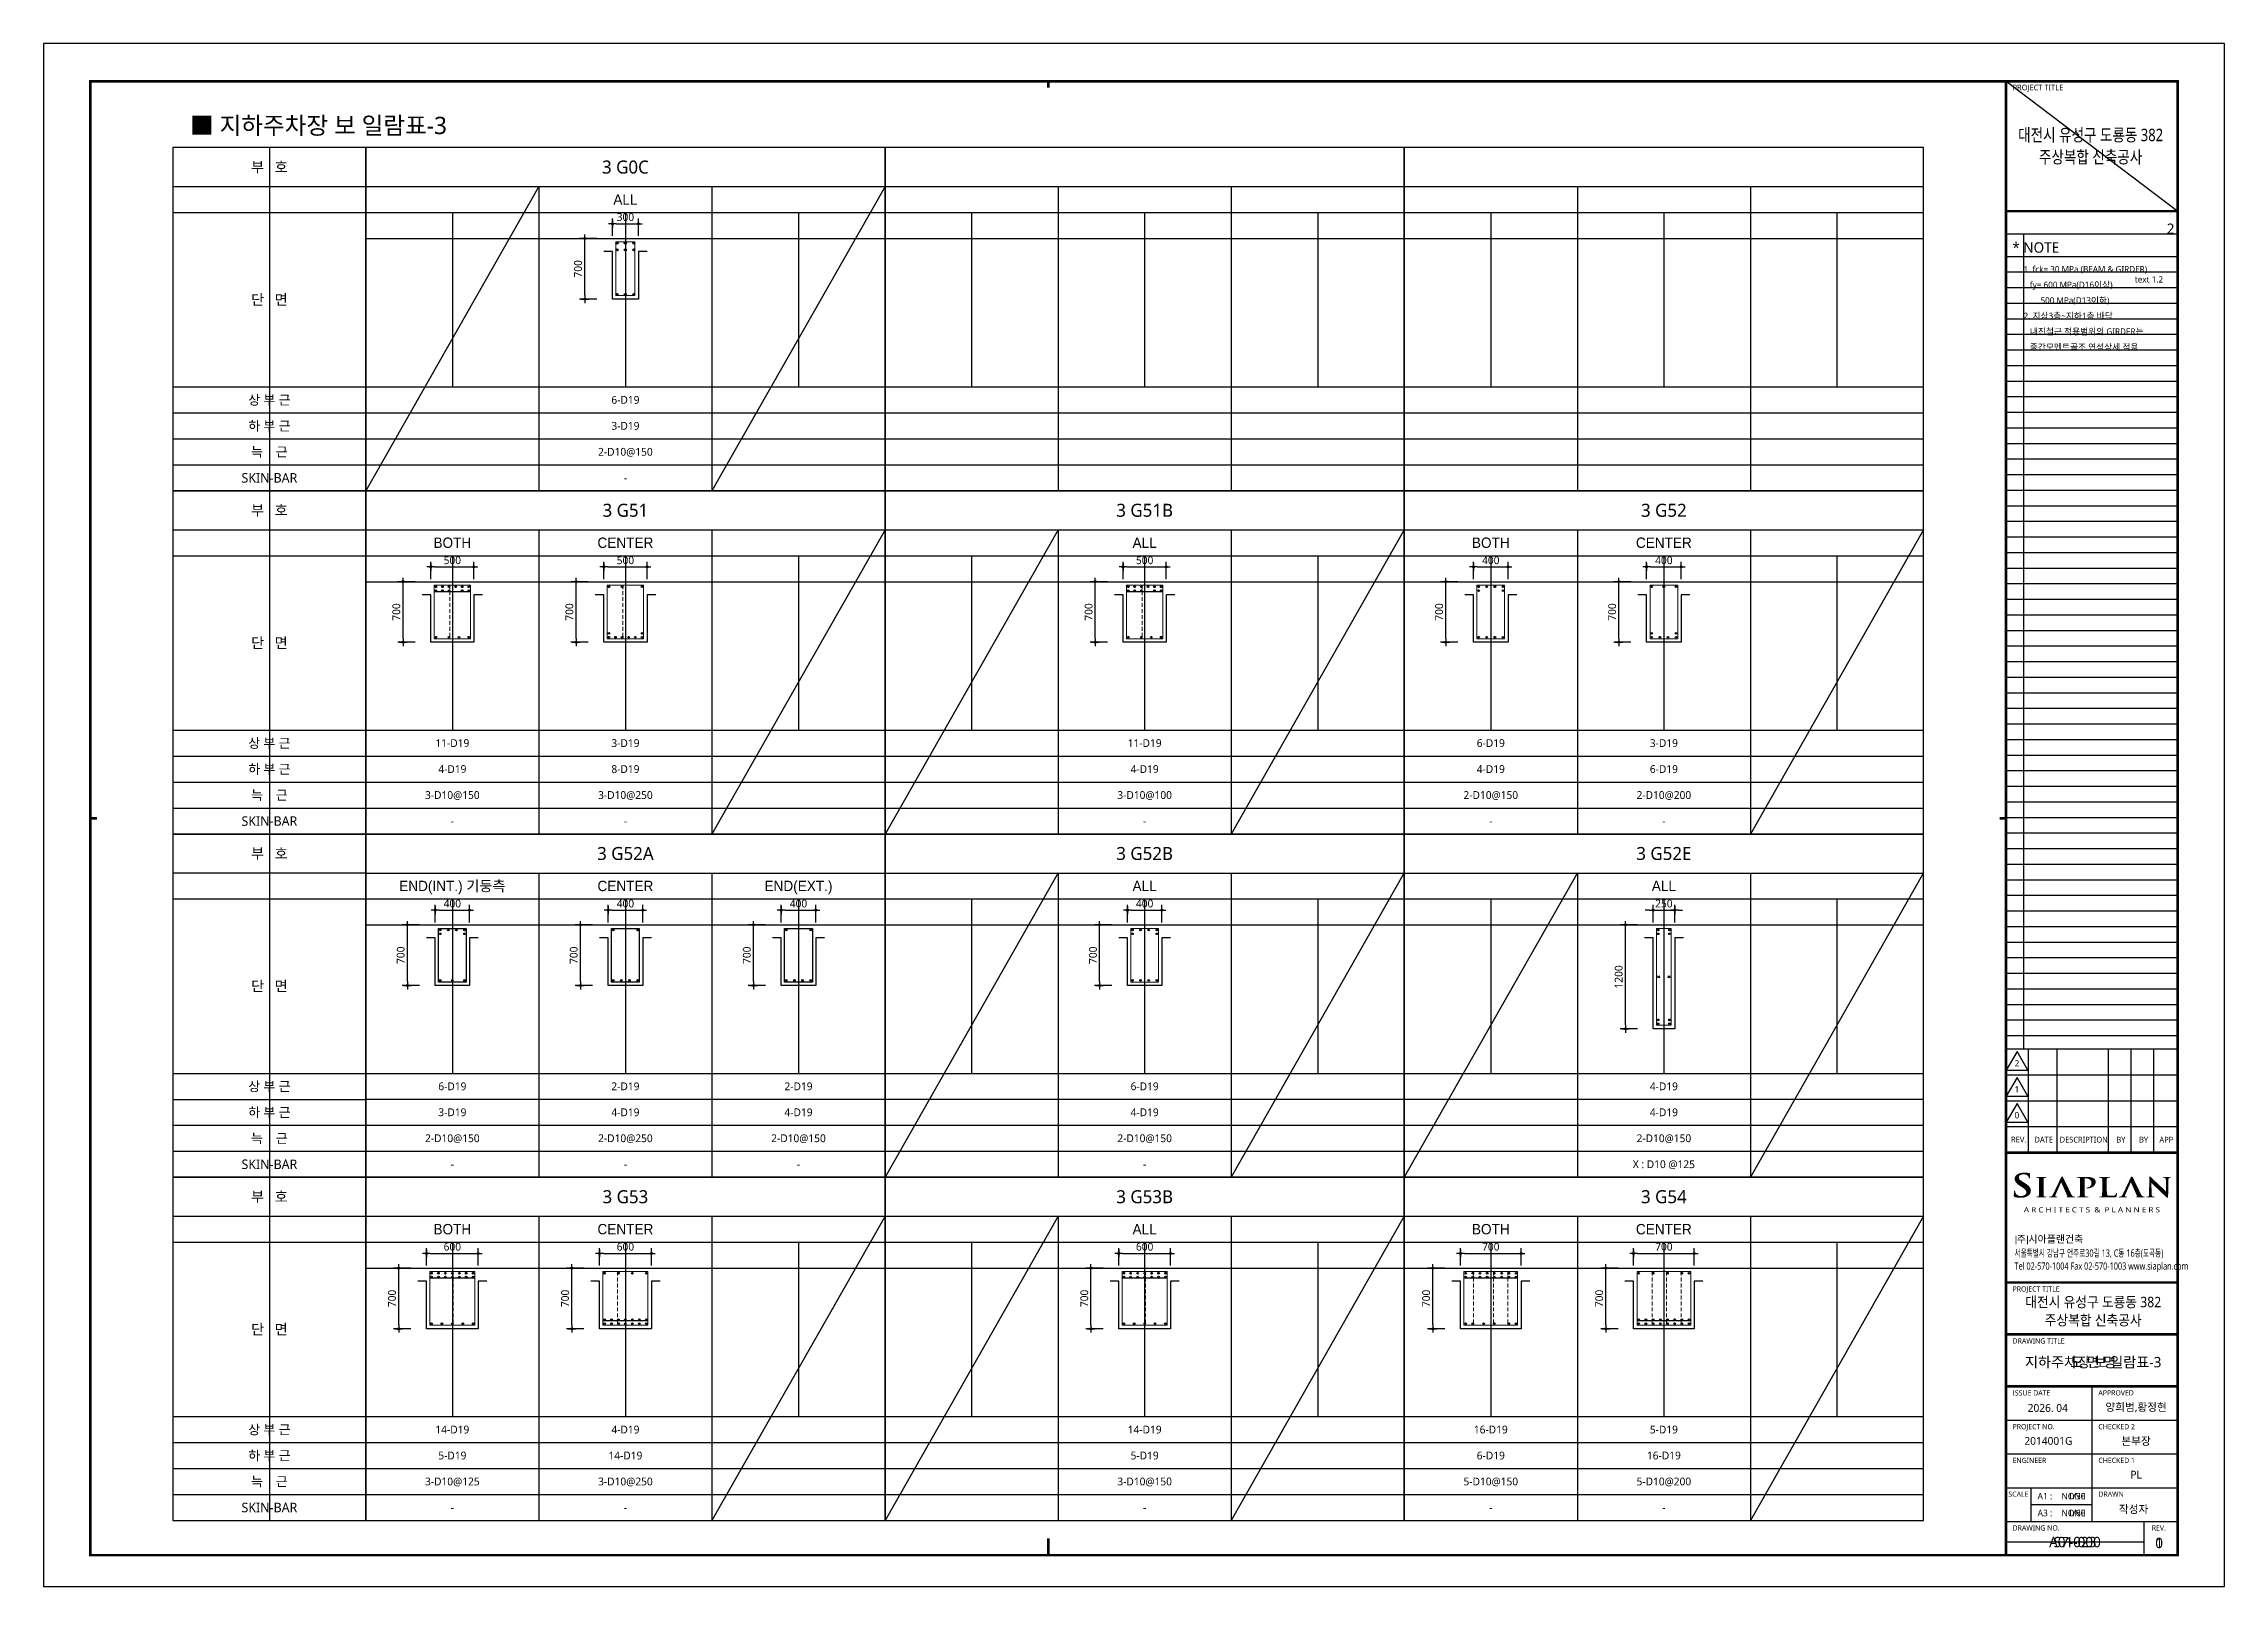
# Model space of a CAD drawing. Header units: millimetres. Extents: x 0 to 252030, y -124740 to 196020.
# Drawn here: x 75630 to 100830, y 142560 to 160380 of the extents above; entities that cross this region are included whole.
import ezdxf
from ezdxf.enums import TextEntityAlignment as Align

# ---------------------------------------------------------------- set-up
doc = ezdxf.new("R2010")
doc.units = ezdxf.units.MM
doc.header["$LTSCALE"] = 30
doc.linetypes.add('HID', pattern=[2.3, 1.5, -0.8])
doc.layers.get('DEFPOINTS').update_dxf_attribs({"color": 142})
for name, color, linetype in [('0-SEC1', 3, 'Continuous'), ('AA-SHEET-TEXT', 3, 'Continuous'), ('CON', 2, 'Continuous'), ('DIM', 7, 'Continuous'), ('ETC', 7, 'Continuous'), ('S-철근', 3, 'Continuous'), ('SHEET', 7, 'Continuous'), ('TEX', 3, 'Continuous'), ('TEXT', 6, 'Continuous'), ('TXT', 3, 'Continuous'), ('XR-FORM_(도룡동)$0$AA-SHEET', 9, 'Continuous'), ('XR-FORM_(도룡동)$0$Sheet', 7, 'Continuous'), ('XR-FORM_(도룡동)$0$Sheet-text', 3, 'Continuous'), ('XR-FORM_(도룡동)$0$TEXT', 3, 'Continuous')]:
    doc.layers.add(name, color=color, linetype=linetype)
for name, color, linetype, lineweight in [('SkinBar', 7, 'Continuous', 0), ('Stirrup', 1, 'Continuous', 0), ('TieBar', 7, 'HID', 0)]:
    doc.layers.add(name, color=color, linetype=linetype, lineweight=lineweight)
doc.styles.get("Standard").update_dxf_attribs({"font": 'malgun.ttf'})
doc.styles.add('XR-FORM$0$맑은고딕', font='malgun.ttf')
doc.styles.add('XR-FORM_(도룡동)$0$맑은고딕', font='malgun.ttf')
doc.styles.add('XR-FORM_(도룡동)$0$충북옥천_FORM$0$맑은고딕', font='malgun.ttf')
doc.styles.add('XR-FORM_(도룡동)$1$맑은고딕', font='malgun.ttf')
doc.styles.add('XR-FORM_(도룡동)$2$맑은고딕', font='malgun.ttf')
doc.styles.add('XR-FORM_(도룡동)$3$맑은고딕', font='malgun.ttf')
doc.styles.add('돋움', font='Dotum.ttf')
doc.styles.add('맑은 고딕', font='malgun.ttf')
doc.styles.add('맑은고딕', font='malgun.ttf')
doc.dimstyles.new('30NDIM', dxfattribs={"dimscale": 50, "dimtxt": 3, "dimasz": 1.5, "dimexe": 2, "dimexo": 6, "dimgap": 1, "dimtad": 1, "dimdec": 0, "dimrnd": 0.25, "dimzin": 0, "dimdsep": 46, "dimtxsty": 'Standard', "dimblk": 'Z_DOT', "dimcen": 5, "dimclrd": 256, "dimclre": 256, "dimclrt": 3, "dimadec": 0, "dimazin": 0, "dimtm": 1e-09, "dimtfac": 1, "dimtdec": 0, "dimtix": 1, "dimtmove": 2, "dimatfit": 1, "dimldrblk": 'Z_DOT', "dimfxl": 1, "dimtolj": 1, "dimtzin": 0, "dimarcsym": 0})

msp = doc.modelspace()

# ---------------------------------------------------------------- texts
at = {"layer": 'AA-SHEET-TEXT'}
for s, style, p in [('지하주차장 보 일람표-3', 'XR-FORM$0$맑은고딕', (99313.90026, 145149.9794)), ('S7-023', 'XR-FORM_(도룡동)$2$맑은고딕', (99103.50013, 143071.90968)), ('0', '맑은고딕', (100075.95675, 143061.07997))]:
    msp.add_text(s, height=120, dxfattribs=dict(at, style=style)).set_placement(p, align=Align.MIDDLE_CENTER)
for s, style, p in [('1/30', 'XR-FORM_(도룡동)$0$맑은고딕', (99225.41387, 143602.15212)), ('1/60', 'XR-FORM_(도룡동)$1$맑은고딕', (99225.41387, 143407.38398))]:
    msp.add_text(s, height=75, dxfattribs=dict(at, style=style)).set_placement(p, align=Align.MIDDLE_RIGHT)
at = {"layer": 'TEXT', "style": '맑은 고딕'}
msp.add_text('■ 지하주차장 보 일람표-3', height=200, dxfattribs=at).set_placement((77322.82534, 159434.96949), align=Align.MIDDLE_LEFT)
at = {"layer": 'TXT', "color": 2, "style": '맑은 고딕'}
for s, p in [('3 G0C', (82353.00013, 158954.49992)), ('3 G51', (82353.00013, 154989.99992)), ('3 G51B', (88353.00013, 154989.99992)), ('3 G52', (94353.00013, 154989.99992)), ('3 G52A', (82353.00013, 151025.49992)), ('3 G52B', (88353.00013, 151025.49992)), ('3 G52E', (94353.00013, 151025.49992)), ('3 G53', (82353.00013, 147060.99992)), ('3 G53B', (88353.00013, 147060.99992)), ('3 G54', (94353.00013, 147060.99992))]:
    msp.add_text(s, height=150, dxfattribs=at).set_placement(p, align=Align.MIDDLE_CENTER)
at = {"layer": 'TXT'}
for s, height, style, p in [('ALL', 120, '돋움', (82353.00013, 158579.49992)), ('6-D19', 90, '맑은 고딕', (82353.00013, 156264.99992)), ('3-D19', 90, '맑은 고딕', (82353.00013, 155964.99992)), ('2-D10@150', 90, '맑은 고딕', (82353.00013, 155664.99992)), ('-', 90, '맑은 고딕', (82353.00013, 155364.99992)), ('BOTH', 120, '돋움', (80353.00013, 154614.99992)), ('CENTER', 120, '돋움', (82353.00013, 154614.99992)), ('ALL', 120, '돋움', (88353.00013, 154614.99992)), ('BOTH', 120, '돋움', (92353.00013, 154614.99992)), ('CENTER', 120, '돋움', (94353.00013, 154614.99992)), ('11-D19', 90, '맑은 고딕', (80353.00013, 152300.49992)), ('3-D19', 90, '맑은 고딕', (82353.00013, 152300.49992)), ('11-D19', 90, '맑은 고딕', (88353.00013, 152300.49992)), ('6-D19', 90, '맑은 고딕', (92353.00013, 152300.49992)), ('3-D19', 90, '맑은 고딕', (94353.00013, 152300.49992)), ('4-D19', 90, '맑은 고딕', (80353.00013, 152000.49992)), ('8-D19', 90, '맑은 고딕', (82353.00013, 152000.49992)), ('4-D19', 90, '맑은 고딕', (88353.00013, 152000.49992)), ('4-D19', 90, '맑은 고딕', (92353.00013, 152000.49992)), ('6-D19', 90, '맑은 고딕', (94353.00013, 152000.49992)), ('3-D10@150', 90, '맑은 고딕', (80353.00013, 151700.49992)), ('3-D10@250', 90, '맑은 고딕', (82353.00013, 151700.49992)), ('3-D10@100', 90, '맑은 고딕', (88353.00013, 151700.49992)), ('2-D10@150', 90, '맑은 고딕', (92353.00013, 151700.49992)), ('2-D10@200', 90, '맑은 고딕', (94353.00013, 151700.49992)), ('-', 90, '맑은 고딕', (80353.00013, 151400.49992)), ('-', 90, '맑은 고딕', (82353.00013, 151400.49992)), ('-', 90, '맑은 고딕', (88353.00013, 151400.49992)), ('-', 90, '맑은 고딕', (92353.00013, 151400.49992)), ('-', 90, '맑은 고딕', (94353.00013, 151400.49992)), ('END(INT.) 기둥측', 120, '돋움', (80353.00013, 150650.49992)), ('CENTER', 120, '돋움', (82353.00013, 150650.49992)), ('END(EXT.)', 120, '돋움', (84353.00013, 150650.49992)), ('ALL', 120, '돋움', (88353.00013, 150650.49992)), ('ALL', 120, '돋움', (94353.00013, 150650.49992)), ('6-D19', 90, '맑은 고딕', (80353.00013, 148335.99992)), ('2-D19', 90, '맑은 고딕', (82353.00013, 148335.99992)), ('2-D19', 90, '맑은 고딕', (84353.00013, 148335.99992)), ('6-D19', 90, '맑은 고딕', (88353.00013, 148335.99992)), ('4-D19', 90, '맑은 고딕', (94353.00013, 148335.99992)), ('3-D19', 90, '맑은 고딕', (80353.00013, 148035.99992)), ('4-D19', 90, '맑은 고딕', (82353.00013, 148035.99992)), ('4-D19', 90, '맑은 고딕', (84353.00013, 148035.99992)), ('4-D19', 90, '맑은 고딕', (88353.00013, 148035.99992)), ('4-D19', 90, '맑은 고딕', (94353.00013, 148035.99992)), ('2-D10@150', 90, '맑은 고딕', (80353.00013, 147735.99992)), ('2-D10@250', 90, '맑은 고딕', (82353.00013, 147735.99992)), ('2-D10@150', 90, '맑은 고딕', (84353.00013, 147735.99992)), ('2-D10@150', 90, '맑은 고딕', (88353.00013, 147735.99992)), ('2-D10@150', 90, '맑은 고딕', (94353.00013, 147735.99992)), ('-', 90, '맑은 고딕', (80353.00013, 147435.99992)), ('-', 90, '맑은 고딕', (82353.00013, 147435.99992)), ('-', 90, '맑은 고딕', (84353.00013, 147435.99992)), ('-', 90, '맑은 고딕', (88353.00013, 147435.99992)), ('X : D10 @125', 90, '맑은 고딕', (94353.00013, 147435.99992)), ('BOTH', 120, '돋움', (80353.00013, 146685.99992)), ('CENTER', 120, '돋움', (82353.00013, 146685.99992)), ('ALL', 120, '돋움', (88353.00013, 146685.99992)), ('BOTH', 120, '돋움', (92353.00013, 146685.99992)), ('CENTER', 120, '돋움', (94353.00013, 146685.99992)), ('14-D19', 90, '맑은 고딕', (80353.00013, 144371.49992)), ('4-D19', 90, '맑은 고딕', (82353.00013, 144371.49992)), ('14-D19', 90, '맑은 고딕', (88353.00013, 144371.49992)), ('16-D19', 90, '맑은 고딕', (92353.00013, 144371.49992)), ('5-D19', 90, '맑은 고딕', (94353.00013, 144371.49992)), ('5-D19', 90, '맑은 고딕', (80353.00013, 144071.49992)), ('14-D19', 90, '맑은 고딕', (82353.00013, 144071.49992)), ('5-D19', 90, '맑은 고딕', (88353.00013, 144071.49992)), ('6-D19', 90, '맑은 고딕', (92353.00013, 144071.49992)), ('16-D19', 90, '맑은 고딕', (94353.00013, 144071.49992)), ('3-D10@125', 90, '맑은 고딕', (80353.00013, 143771.49992)), ('3-D10@250', 90, '맑은 고딕', (82353.00013, 143771.49992)), ('3-D10@150', 90, '맑은 고딕', (88353.00013, 143771.49992)), ('5-D10@150', 90, '맑은 고딕', (92353.00013, 143771.49992)), ('5-D10@200', 90, '맑은 고딕', (94353.00013, 143771.49992)), ('-', 90, '맑은 고딕', (80353.00013, 143471.49992)), ('-', 90, '맑은 고딕', (82353.00013, 143471.49992)), ('-', 90, '맑은 고딕', (88353.00013, 143471.49992)), ('-', 90, '맑은 고딕', (92353.00013, 143471.49992)), ('-', 90, '맑은 고딕', (94353.00013, 143471.49992))]:
    msp.add_text(s, height=height, dxfattribs=dict(at, style=style)).set_placement(p, align=Align.MIDDLE_CENTER)

# ---------------------------------------------------------------- blocks, each defined once
blk = doc.blocks.new('4등분')
at = {"layer": 'DEFPOINTS'}
for p, q in [((1000, 3214), (1000, 1200)), ((3000, 3214), (3000, 1200)), ((5000, 3214), (5000, 1200)), ((0, 2914), (6000, 2914))]:
    blk.add_line(p, q, dxfattribs=at)
at = {"layer": 'SHEET'}
blk.add_line((0, 3514), (6000, 3514), dxfattribs=at)
at = {"layer": 'SHEET', "color": 6}
for p, q in [((2000, 3514), (2000, 0)), ((4000, 3514), (4000, 0)), ((0, 3214), (6000, 3214)), ((0, 1200), (6000, 1200)), ((0, 900), (6000, 900)), ((0, 600), (6000, 600)), ((0, 300), (6000, 300))]:
    blk.add_line(p, q, dxfattribs=at)
at = {"layer": 'SHEET'}
blk.add_lwpolyline([(6000, 3964), (0, 3964), (0, 0), (6000, 0)], close=True, dxfattribs=at)
blk = doc.blocks.new('XR-FORM_(도룡동)$0$S')
at = {"layer": 'XR-FORM_(도룡동)$0$Sheet'}
h = blk.add_hatch(color=6, dxfattribs=at)
edge = h.paths.add_edge_path()
edge.add_spline(control_points=[(76338, 15545), (76338, 15545), (76295, 15571), (76295, 15571), (76172, 15645), (76132, 15687), (76132, 15744), (76132, 15817), (76203, 15865), (76313, 15865), (76409, 15865), (76454, 15832), (76479, 15807), (76511, 15775), (76518, 15737), (76518, 15729), (76518, 15711), (76524, 15702), (76538, 15702), (76557, 15702), (76559, 15724), (76559, 15744), (76559, 15811), (76562, 15848), (76564, 15870), (76564, 15870), (76565, 15890), (76565, 15890), (76565, 15905), (76548, 15908), (76540, 15909), (76494, 15919), (76430, 15930), (76333, 15930), (76119, 15930), (75970, 15833), (75970, 15695), (75970, 15588), (76037, 15502), (76202, 15401), (76202, 15401), (76273, 15357), (76273, 15357), (76398, 15281), (76423, 15225), (76423, 15165), (76423, 15099), (76352, 15030), (76220, 15030), (76155, 15030), (76041, 15045), (76002, 15150), (75994, 15172), (75988, 15197), (75988, 15211), (75988, 15217), (75988, 15236), (75968, 15236), (75948, 15236), (75946, 15209), (75945, 15201), (75945, 15201), (75945, 15197), (75945, 15197), (75943, 15174), (75938, 15104), (75938, 15040), (75938, 15011), (75943, 15004), (75970, 14994), (76035, 14972), (76103, 14962), (76198, 14962), (76298, 14962), (76379, 14979), (76447, 15013), (76575, 15079), (76595, 15177), (76595, 15230), (76595, 15347), (76528, 15430), (76338, 15545)], knot_values=[0, 0, 0, 0, 1, 1, 1, 2, 2, 2, 3, 3, 3, 4, 4, 4, 5, 5, 5, 6, 6, 6, 7, 7, 7, 8, 8, 8, 9, 9, 9, 10, 10, 10, 11, 11, 11, 12, 12, 12, 13, 13, 13, 14, 14, 14, 15, 15, 15, 16, 16, 16, 17, 17, 17, 18, 18, 18, 19, 19, 19, 20, 20, 20, 21, 21, 21, 22, 22, 22, 23, 23, 23, 24, 24, 24, 25, 25, 25, 26, 26, 26, 27, 27, 27, 27], degree=3, periodic=0)
h = blk.add_hatch(color=6, dxfattribs=at)
edge = h.paths.add_edge_path()
edge.add_spline(control_points=[(77180, 15007), (77180, 15007), (77166, 15007), (77166, 15007), (77156, 15007), (77148, 15007), (77134, 15009), (77098, 15014), (77093, 15029), (77089, 15056), (77084, 15098), (77084, 15641), (77086, 15677), (77089, 15714), (77100, 15725), (77131, 15729), (77143, 15731), (77153, 15732), (77163, 15732), (77163, 15732), (77180, 15732), (77180, 15732), (77188, 15732), (77195, 15739), (77195, 15747), (77195, 15755), (77188, 15761), (77180, 15761), (77180, 15761), (76814, 15761), (76814, 15761), (76806, 15761), (76800, 15755), (76800, 15747), (76800, 15739), (76806, 15732), (76814, 15732), (76814, 15732), (76832, 15732), (76832, 15732), (76847, 15732), (76860, 15730), (76871, 15728), (76897, 15723), (76909, 15710), (76912, 15677), (76912, 15677), (76912, 15677), (76912, 15677), (76914, 15650), (76915, 15103), (76908, 15057), (76904, 15025), (76895, 15014), (76873, 15011), (76858, 15008), (76843, 15007), (76827, 15007), (76826, 15007), (76814, 15007), (76814, 15007), (76806, 15007), (76800, 15000), (76800, 14992), (76800, 14984), (76806, 14977), (76814, 14977), (76814, 14977), (77180, 14977), (77180, 14977), (77188, 14977), (77195, 14984), (77195, 14992), (77195, 15000), (77188, 15007), (77180, 15007)], knot_values=[0, 0, 0, 0, 1, 1, 1, 2, 2, 2, 3, 3, 3, 4, 4, 4, 5, 5, 5, 6, 6, 6, 7, 7, 7, 8, 8, 8, 9, 9, 9, 10, 10, 10, 11, 11, 11, 12, 12, 12, 13, 13, 13, 14, 14, 14, 15, 15, 15, 16, 16, 16, 17, 17, 17, 18, 18, 18, 19, 19, 19, 20, 20, 20, 21, 21, 21, 22, 22, 22, 23, 23, 23, 24, 24, 24, 25, 25, 25, 25], degree=3, periodic=0)
h = blk.add_hatch(color=6, dxfattribs=at)
edge = h.paths.add_edge_path()
edge.add_spline(control_points=[(78289, 15008), (78289, 15008), (78256, 15008), (78256, 15008), (78252, 15008), (78248, 15009), (78243, 15010), (78220, 15014), (78192, 15028), (78158, 15085), (78158, 15085), (77848, 15727), (77836, 15749), (77824, 15773), (77816, 15784), (77802, 15784), (77787, 15784), (77771, 15771), (77757, 15741), (77757, 15741), (77450, 15097), (77450, 15097), (77424, 15042), (77401, 15015), (77350, 15010), (77342, 15009), (77328, 15008), (77317, 15008), (77317, 15008), (77304, 15008), (77304, 15008), (77298, 15008), (77292, 15002), (77292, 14994), (77292, 14987), (77298, 14980), (77304, 14980), (77304, 14980), (77609, 14980), (77609, 14980), (77615, 14980), (77621, 14987), (77621, 14994), (77621, 15002), (77615, 15008), (77609, 15008), (77609, 15008), (77576, 15008), (77576, 15008), (77539, 15008), (77534, 15021), (77534, 15033), (77534, 15044), (77540, 15068), (77552, 15094), (77552, 15094), (77762, 15561), (77762, 15561), (77762, 15561), (78005, 15016), (78004, 15016), (78005, 15014), (78005, 15012), (78004, 15010), (78003, 15008), (78001, 15008), (77998, 15008), (77998, 15008), (77984, 15008), (77984, 15008), (77978, 15008), (77972, 15002), (77972, 14994), (77972, 14987), (77978, 14980), (77984, 14980), (77984, 14980), (78289, 14980), (78289, 14980), (78295, 14980), (78301, 14987), (78301, 14994), (78301, 15002), (78295, 15008), (78289, 15008)], knot_values=[0, 0, 0, 0, 1, 1, 1, 2, 2, 2, 3, 3, 3, 4, 4, 4, 5, 5, 5, 6, 6, 6, 7, 7, 7, 8, 8, 8, 9, 9, 9, 10, 10, 10, 11, 11, 11, 12, 12, 12, 13, 13, 13, 14, 14, 14, 15, 15, 15, 16, 16, 16, 17, 17, 17, 18, 18, 18, 19, 19, 19, 20, 20, 20, 21, 21, 21, 22, 22, 22, 23, 23, 23, 24, 24, 24, 25, 25, 25, 26, 26, 26, 27, 27, 27, 28, 28, 28, 28], degree=3, periodic=0)
h = blk.add_hatch(color=250, dxfattribs=at)
edge = h.paths.add_edge_path()
edge.add_spline(control_points=[(78762, 15355), (78740, 15355), (78721, 15354), (78721, 15339), (78721, 15329), (78732, 15327), (78739, 15326), (78739, 15326), (78761, 15325), (78768, 15325), (78956, 15325), (79092, 15431), (79092, 15577), (79092, 15629), (79059, 15678), (79025, 15703), (79003, 15719), (78945, 15762), (78781, 15762), (78781, 15762), (78772, 15762), (78771, 15762), (78771, 15762), (78376, 15762), (78376, 15762), (78367, 15762), (78360, 15756), (78360, 15748), (78360, 15740), (78367, 15734), (78376, 15734), (78376, 15734), (78423, 15734), (78423, 15734), (78429, 15733), (78435, 15733), (78438, 15732), (78480, 15725), (78488, 15709), (78491, 15677), (78491, 15677), (78491, 15677), (78491, 15677), (78493, 15651), (78494, 15108), (78487, 15062), (78481, 15030), (78474, 15013), (78453, 15010), (78437, 15007), (78422, 15006), (78407, 15006), (78406, 15006), (78396, 15006), (78396, 15006), (78387, 15006), (78380, 14999), (78380, 14991), (78380, 14983), (78387, 14977), (78396, 14977), (78396, 14977), (78791, 14977), (78791, 14977), (78800, 14977), (78807, 14983), (78807, 14991), (78807, 14999), (78800, 15006), (78791, 15006), (78791, 15006), (78781, 15006), (78781, 15006), (78761, 15006), (78733, 15008), (78715, 15010), (78681, 15013), (78672, 15031), (78668, 15061), (78662, 15105), (78662, 15684), (78662, 15690), (78662, 15699), (78664, 15704), (78669, 15705), (78679, 15708), (78707, 15709), (78729, 15709), (78757, 15709), (78810, 15704), (78857, 15670), (78924, 15623), (78931, 15562), (78931, 15520), (78931, 15418), (78833, 15355), (78762, 15355)], knot_values=[0, 0, 0, 0, 1, 1, 1, 2, 2, 2, 3, 3, 3, 4, 4, 4, 5, 5, 5, 6, 6, 6, 7, 7, 7, 8, 8, 8, 9, 9, 9, 10, 10, 10, 11, 11, 11, 12, 12, 12, 13, 13, 13, 14, 14, 14, 15, 15, 15, 16, 16, 16, 17, 17, 17, 18, 18, 18, 19, 19, 19, 20, 20, 20, 21, 21, 21, 22, 22, 22, 23, 23, 23, 24, 24, 24, 25, 25, 25, 26, 26, 26, 27, 27, 27, 28, 28, 28, 29, 29, 29, 30, 30, 30, 31, 31, 31, 32, 32, 32, 32], degree=3, periodic=0)
h = blk.add_hatch(color=250, dxfattribs=at)
edge = h.paths.add_edge_path()
edge.add_spline(control_points=[(79896, 15147), (79880, 15147), (79878, 15134), (79877, 15128), (79875, 15109), (79860, 15082), (79845, 15069), (79815, 15043), (79768, 15042), (79696, 15042), (79592, 15042), (79561, 15049), (79541, 15063), (79541, 15063), (79541, 15063), (79541, 15063), (79522, 15076), (79515, 15314), (79515, 15460), (79515, 15617), (79515, 15645), (79518, 15677), (79521, 15714), (79532, 15724), (79562, 15729), (79578, 15731), (79599, 15732), (79612, 15732), (79620, 15732), (79633, 15732), (79638, 15739), (79640, 15742), (79641, 15745), (79641, 15748), (79641, 15756), (79634, 15762), (79626, 15762), (79626, 15762), (79235, 15762), (79235, 15762), (79226, 15762), (79220, 15756), (79220, 15748), (79220, 15743), (79222, 15738), (79227, 15736), (79227, 15735), (79229, 15735), (79229, 15734), (79235, 15732), (79243, 15732), (79247, 15732), (79265, 15732), (79280, 15731), (79290, 15729), (79331, 15722), (79340, 15709), (79342, 15677), (79344, 15651), (79345, 15108), (79338, 15062), (79332, 15030), (79326, 15013), (79304, 15010), (79290, 15007), (79276, 15006), (79262, 15006), (79262, 15006), (79245, 15006), (79245, 15006), (79237, 15006), (79230, 14999), (79230, 14991), (79230, 14983), (79237, 14977), (79245, 14977), (79245, 14977), (79615, 14977), (79615, 14977), (79615, 14977), (79805, 14976), (79805, 14976), (79874, 14976), (79882, 14981), (79891, 15006), (79901, 15036), (79910, 15113), (79910, 15125), (79910, 15135), (79910, 15147), (79896, 15147)], knot_values=[0, 0, 0, 0, 1, 1, 1, 2, 2, 2, 3, 3, 3, 4, 4, 4, 5, 5, 5, 6, 6, 6, 7, 7, 7, 8, 8, 8, 9, 9, 9, 10, 10, 10, 11, 11, 11, 12, 12, 12, 13, 13, 13, 14, 14, 14, 15, 15, 15, 16, 16, 16, 17, 17, 17, 18, 18, 18, 19, 19, 19, 20, 20, 20, 21, 21, 21, 22, 22, 22, 23, 23, 23, 24, 24, 24, 25, 25, 25, 26, 26, 26, 27, 27, 27, 28, 28, 28, 29, 29, 29, 30, 30, 30, 30], degree=3, periodic=0)
h = blk.add_hatch(color=250, dxfattribs=at)
edge = h.paths.add_edge_path()
edge.add_spline(control_points=[(80974, 15008), (80974, 15008), (80942, 15008), (80942, 15008), (80937, 15008), (80933, 15009), (80928, 15010), (80905, 15014), (80878, 15028), (80843, 15085), (80843, 15085), (80533, 15727), (80521, 15749), (80509, 15773), (80501, 15784), (80487, 15784), (80472, 15784), (80457, 15771), (80442, 15741), (80442, 15741), (80135, 15097), (80135, 15097), (80109, 15042), (80086, 15015), (80035, 15010), (80027, 15009), (80013, 15008), (80002, 15008), (80002, 15008), (79989, 15008), (79989, 15008), (79983, 15008), (79977, 15002), (79977, 14994), (79977, 14987), (79983, 14980), (79989, 14980), (79989, 14980), (80294, 14980), (80294, 14980), (80300, 14980), (80306, 14987), (80306, 14994), (80306, 15002), (80300, 15008), (80294, 15008), (80294, 15008), (80261, 15008), (80261, 15008), (80224, 15008), (80219, 15021), (80219, 15033), (80219, 15044), (80225, 15068), (80237, 15094), (80237, 15094), (80447, 15561), (80447, 15561), (80447, 15561), (80690, 15016), (80690, 15016), (80690, 15014), (80690, 15012), (80689, 15010), (80688, 15008), (80686, 15008), (80683, 15008), (80683, 15008), (80669, 15008), (80669, 15008), (80663, 15008), (80657, 15002), (80657, 14994), (80657, 14987), (80663, 14980), (80669, 14980), (80669, 14980), (80974, 14980), (80974, 14980), (80980, 14980), (80986, 14987), (80986, 14994), (80986, 15002), (80980, 15008), (80974, 15008)], knot_values=[0, 0, 0, 0, 1, 1, 1, 2, 2, 2, 3, 3, 3, 4, 4, 4, 5, 5, 5, 6, 6, 6, 7, 7, 7, 8, 8, 8, 9, 9, 9, 10, 10, 10, 11, 11, 11, 12, 12, 12, 13, 13, 13, 14, 14, 14, 15, 15, 15, 16, 16, 16, 17, 17, 17, 18, 18, 18, 19, 19, 19, 20, 20, 20, 21, 21, 21, 22, 22, 22, 23, 23, 23, 24, 24, 24, 25, 25, 25, 26, 26, 26, 27, 27, 27, 28, 28, 28, 28], degree=3, periodic=0)
h = blk.add_hatch(color=250, dxfattribs=at)
edge = h.paths.add_edge_path()
edge.add_spline(control_points=[(81976, 15761), (81976, 15761), (81692, 15761), (81692, 15761), (81686, 15761), (81681, 15755), (81681, 15747), (81681, 15739), (81686, 15732), (81692, 15732), (81692, 15732), (81700, 15732), (81702, 15732), (81718, 15732), (81744, 15732), (81760, 15726), (81783, 15717), (81794, 15705), (81795, 15641), (81795, 15641), (81806, 15233), (81806, 15224), (81806, 15224), (81806, 15202), (81806, 15202), (81797, 15210), (81212, 15762), (81212, 15762), (81199, 15775), (81187, 15784), (81176, 15784), (81158, 15784), (81158, 15750), (81158, 15740), (81158, 15740), (81148, 15134), (81148, 15134), (81147, 15045), (81143, 15018), (81117, 15011), (81101, 15006), (81079, 15006), (81068, 15006), (81067, 15006), (81057, 15006), (81057, 15006), (81051, 15006), (81046, 14999), (81046, 14991), (81046, 14983), (81051, 14976), (81057, 14976), (81057, 14976), (81353, 14976), (81353, 14976), (81359, 14976), (81364, 14983), (81364, 14991), (81364, 14999), (81359, 15006), (81353, 15006), (81353, 15006), (81342, 15006), (81340, 15006), (81324, 15006), (81303, 15006), (81284, 15013), (81268, 15018), (81251, 15035), (81248, 15122), (81248, 15122), (81237, 15522), (81236, 15534), (81241, 15530), (81780, 15014), (81821, 14978), (81833, 14966), (81851, 14966), (81864, 14966), (81880, 14966), (81882, 14986), (81882, 15002), (81882, 15002), (81894, 15649), (81894, 15649), (81895, 15706), (81903, 15722), (81931, 15729), (81944, 15732), (81952, 15732), (81963, 15732), (81965, 15732), (81976, 15732), (81976, 15732), (81982, 15732), (81987, 15739), (81987, 15747), (81987, 15755), (81982, 15761), (81976, 15761)], knot_values=[0, 0, 0, 0, 1, 1, 1, 2, 2, 2, 3, 3, 3, 4, 4, 4, 5, 5, 5, 6, 6, 6, 7, 7, 7, 8, 8, 8, 9, 9, 9, 10, 10, 10, 11, 11, 11, 12, 12, 12, 13, 13, 13, 14, 14, 14, 15, 15, 15, 16, 16, 16, 17, 17, 17, 18, 18, 18, 19, 19, 19, 20, 20, 20, 21, 21, 21, 22, 22, 22, 23, 23, 23, 24, 24, 24, 25, 25, 25, 26, 26, 26, 27, 27, 27, 28, 28, 28, 29, 29, 29, 30, 30, 30, 31, 31, 31, 32, 32, 32, 33, 33, 33, 33], degree=3, periodic=0)
at = {"layer": 'DEFPOINTS'}
for p, q in [((75750, 52950), (82250, 52950)), ((75640, 52073), (82226, 52073)), ((76315, 52073), (76315, 20700)), ((82250, 51196), (75640, 51196)), ((82250, 50596), (75640, 50596)), ((82250, 49996), (75640, 49996)), ((82250, 49396), (75640, 49396)), ((82250, 48796), (75640, 48796)), ((82250, 48196), (75640, 48196)), ((82250, 47596), (75640, 47596)), ((82250, 46996), (75640, 46996)), ((82250, 46396), (75640, 46396)), ((82250, 45796), (75640, 45796)), ((82250, 45196), (75640, 45196)), ((82250, 44596), (75640, 44596)), ((82250, 43996), (75640, 43996)), ((82250, 43396), (75640, 43396)), ((82250, 42796), (75640, 42796)), ((82250, 42196), (75640, 42196)), ((82250, 41596), (75640, 41596)), ((82250, 40996), (75640, 40996)), ((82250, 40396), (75640, 40396)), ((82250, 39796), (75640, 39796)), ((82250, 39196), (75640, 39196)), ((82250, 38596), (75640, 38596)), ((82250, 37996), (75640, 37996)), ((82250, 37396), (75640, 37396)), ((82250, 36796), (75640, 36796)), ((82250, 36196), (75640, 36196)), ((82250, 35596), (75640, 35596)), ((82250, 34996), (75640, 34996)), ((82250, 34396), (75640, 34396)), ((82250, 33796), (75640, 33796)), ((82250, 33196), (75640, 33196)), ((82250, 32596), (75640, 32596)), ((82250, 31996), (75640, 31996)), ((82250, 31396), (75640, 31396)), ((82250, 30796), (75640, 30796)), ((82250, 30196), (75640, 30196)), ((82250, 29596), (75640, 29596)), ((82250, 28996), (75640, 28996)), ((82250, 28396), (75640, 28396)), ((82250, 27796), (75640, 27796)), ((82250, 27196), (75640, 27196)), ((82250, 26596), (75640, 26596)), ((82250, 25996), (75640, 25996)), ((82250, 25396), (75640, 25396)), ((82250, 24796), (75640, 24796)), ((82250, 24196), (75640, 24196)), ((82250, 23596), (75640, 23596)), ((82250, 22996), (75640, 22996)), ((82250, 22396), (75640, 22396)), ((82250, 21796), (75640, 21796)), ((82250, 21196), (75640, 21196)), ((80950, 1706), (75640, 1706))]:
    blk.add_line(p, q, dxfattribs=at)
at = {"layer": 'XR-FORM_(도룡동)$0$AA-SHEET', "const_width": 99.9}
blk.add_lwpolyline([(75750, 52950), (82250, 52950)], dxfattribs=at)
at = {"layer": 'XR-FORM_(도룡동)$0$Sheet'}
for p, q in [((75590, 20700), (82204, 20700)), ((76490, 20700), (76490, 16700)), ((77590, 20700), (77590, 16700)), ((79575, 20700), (79575, 16700)), ((80450, 20700), (80450, 16700)), ((81325, 20700), (81325, 16700)), ((75640, 19700), (82254, 19700)), ((75640, 18700), (82254, 18700)), ((75640, 17700), (82254, 17700)), ((78945, 7700), (78945, 2500)), ((75640, 6400), (82250, 6400)), ((75640, 5100), (82250, 5100)), ((75640, 3800), (82250, 3800)), ((76591, 3798), (76591, 2500)), ((76591, 3149), (78945, 3149)), ((75640, 2500), (82250, 2500)), ((80950, 2500), (80950, 1200))]:
    blk.add_line(p, q, dxfattribs=at)
at = {"layer": 'XR-FORM_(도룡동)$0$Sheet', "const_width": 100}
blk.add_lwpolyline([(1850, 57950), (82250, 57950), (82250, 1200), (1850, 1200)], close=True, dxfattribs=at)
at = {"layer": 'XR-FORM_(도룡동)$0$Sheet', "linetype": 'Continuous', "const_width": 100}
for points in [[(38745, 57950), (38745, 57700)], [(2100, 29575), (1850, 29575)], [(75640, 29575), (75390, 29575)], [(38745, 1846), (38745, 1200)]]:
    blk.add_lwpolyline(points, dxfattribs=at)
at = {"layer": 'XR-FORM_(도룡동)$0$Sheet', "const_width": 100}
for points in [[(75640, 57950), (75640, 1200)], [(75640, 52950), (82250, 52950)], [(75640, 16700), (82250, 16700)], [(75640, 11700), (82250, 11700)], [(75640, 9700), (82250, 9700)], [(75640, 7700), (82250, 7700)]]:
    blk.add_lwpolyline(points, dxfattribs=at)
at = {"layer": 'XR-FORM_(도룡동)$0$Sheet'}
for points in [[(76065, 20589), (75650, 19869), (76481, 19869)], [(76065, 19589), (75650, 18869), (76481, 18869)], [(76065, 18589), (75650, 17869), (76481, 17869)]]:
    blk.add_lwpolyline(points, close=True, dxfattribs=at)
at = {"layer": 'XR-FORM_(도룡동)$0$Sheet', "color": 3, "const_width": 28}
for points in [[(76026, 13508), (76026, 13172)], [(76466, 13508), (76466, 13172)]]:
    blk.add_lwpolyline(points, dxfattribs=at)
at = {"layer": 'DEFPOINTS', "style": 'XR-FORM_(도룡동)$3$맑은고딕'}
blk.add_text('2', height=400, dxfattribs=at).set_placement((82126, 52273), align=Align.MIDDLE_RIGHT)
blk.add_text('text 1.2', height=240, dxfattribs=at).set_placement((80599, 50202))
blk.add_text('도 면 명', height=400, dxfattribs=at).set_placement((78996, 8633), align=Align.MIDDLE_CENTER)
at = {"layer": 'XR-FORM_(도룡동)$0$Sheet', "style": 'XR-FORM_(도룡동)$3$맑은고딕'}
for s, height, p in [('PROJECT TITLE', 220, (75890, 57600)), ('PROJECT TITLE', 200, (75890, 11350)), ('DRAWING TITLE', 200, (75890, 9350)), ('ISSUE DATE', 200, (75890, 7350)), ('APPROVED', 200, (79195, 7350)), ('PROJECT NO. ', 200, (75890, 6050)), ('CHECKED 2 ', 200, (79195, 6050)), ('ENGINEER', 200, (75890, 4750)), ('CHECKED 1 ', 200, (79195, 4750)), ('SCALE', 200, (75730, 3450)), ('DRAWN', 200, (79195, 3450)), ('DRAWING NO.', 200, (75890, 2150)), ('REV.', 200, (81250, 2150))]:
    blk.add_text(s, height=height, dxfattribs=at).set_placement(p)
for s, height, p in [('2', 240, (76059, 20140)), ('1', 240, (76059, 19140)), ('0', 240, (76059, 18140)), (' REV.', 220, (76090, 17200)), ('DATE', 220, (77090, 17200)), ('DESCRIPTION', 220, (78632, 17200)), ('BY', 220, (80062, 17200)), ('BY', 220, (80938, 17200)), ('APP', 220, (81812, 17200))]:
    blk.add_text(s, height=height, dxfattribs=at).set_placement(p, align=Align.MIDDLE)
at = {"layer": 'XR-FORM_(도룡동)$0$Sheet', "color": 3, "style": 'XR-FORM_(도룡동)$3$맑은고딕', "width": 1.2}
blk.add_text('A R C H I T E C T S  &  P L A N N E R S', height=200, dxfattribs=at).set_placement((78947, 14500), align=Align.MIDDLE_CENTER)
at = {"layer": 'XR-FORM_(도룡동)$0$Sheet', "color": 3, "style": 'XR-FORM_(도룡동)$3$맑은고딕'}
blk.add_text('주 시아플랜건축', height=280, dxfattribs=at).set_placement((76057, 13372), align=Align.MIDDLE_LEFT)
at = {"layer": 'XR-FORM_(도룡동)$0$Sheet', "color": 3, "style": 'XR-FORM_(도룡동)$3$맑은고딕', "width": 0.65}
for s, p in [('서울특별시 강남구 언주로30길 13, C동 16층(도곡동)', (75966, 12833)), ('Tel 02-570-1004 Fax 02-570-1003 www.siaplan.com', (75966, 12333))]:
    blk.add_text(s, height=280, dxfattribs=at).set_placement(p, align=Align.MIDDLE_LEFT)
at = {"layer": 'XR-FORM_(도룡동)$0$Sheet-text', "style": 'XR-FORM_(도룡동)$3$맑은고딕'}
blk.add_text('* NOTE', height=400, dxfattribs=at).set_placement((75881, 51550), align=Align.MIDDLE_LEFT)
at = {"layer": 'XR-FORM_(도룡동)$0$TEXT'}
for s, height, style, p in [('2026. 04', 300, 'XR-FORM_(도룡동)$3$맑은고딕', (77247, 6870)), ('A1 : ', 250, 'XR-FORM_(도룡동)$0$충북옥천_FORM$0$맑은고딕', (77179, 3474)), ('A3 : ', 250, 'XR-FORM_(도룡동)$0$충북옥천_FORM$0$맑은고딕', (77179, 2825))]:
    blk.add_text(s, height=height, dxfattribs=dict(at, style=style)).set_placement(p, align=Align.MIDDLE_CENTER)
at = {"layer": 'XR-FORM_(도룡동)$0$TEXT', "style": 'XR-FORM_(도룡동)$3$맑은고딕'}
blk.add_text('양희범,황정현', height=300, dxfattribs=at).set_placement((80649, 6901), align=Align.MIDDLE)
blk = doc.blocks.new('XR-FORM_(도룡동)', base_point=(101.33, -56114.51))
at = {"layer": 'DEFPOINTS'}
blk.add_line((377.95, 289.75), (411, 264.75), dxfattribs=at)
blk.add_lwpolyline([(0, 0), (420, 0), (420, 297), (0, 297)], close=True, dxfattribs=at)
at = {"xscale": 0.005, "yscale": 0.005, "zscale": 0.005}
blk.add_blockref('XR-FORM_(도룡동)$0$S', (-0.25, 0), dxfattribs=at)
at = {"layer": 'DEFPOINTS', "style": 'XR-FORM_(도룡동)$3$맑은고딕'}
for s, p in [('2014001G', (386.1, 28.01)), ('본부장', (402.99, 28.01)), ('PL', (402.99, 21.51))]:
    blk.add_text(s, height=1.5, dxfattribs=at).set_placement(p, align=Align.MIDDLE)
for p in [(393.26, 17.37), (393.26, 14.12)]:
    blk.add_text('NONE', height=1.25, dxfattribs=at).set_placement(p, align=Align.MIDDLE_RIGHT)
for s, height, p in [('작성자', 1.5, (402.51, 14.85)), ('A01-000', 2, (391.22, 8.53))]:
    blk.add_text(s, height=height, dxfattribs=at).set_placement(p, align=Align.MIDDLE_CENTER)
at = {"layer": 'XR-FORM_(도룡동)$0$Sheet-text', "style": 'XR-FORM_(도룡동)$3$맑은고딕', "width": 0.8}
for s, p in [('대전시 유성구 도룡동 382', (394.23, 279.42)), ('주상복합 신축공사', (394.23, 275.17))]:
    blk.add_text(s, height=2.4, dxfattribs=at).set_placement(p, align=Align.MIDDLE_CENTER)
at = {"layer": 'XR-FORM_(도룡동)$0$TEXT', "style": 'XR-FORM_(도룡동)$3$맑은고딕', "width": 0.9}
for s, p in [('대전시 유성구 도룡동 382', (394.73, 54.74)), ('주상복합 신축공사', (394.73, 51.24))]:
    blk.add_text(s, height=2, dxfattribs=at).set_placement(p, align=Align.MIDDLE_CENTER)
at = {"layer": 'XR-FORM_(도룡동)$0$TEXT', "style": 'XR-FORM_(도룡동)$3$맑은고딕'}
blk.add_text('1', height=2, dxfattribs=at).set_placement((407.43, 8.35), align=Align.MIDDLE_CENTER)
blk = doc.blocks.new('*U160')
at = {"layer": 'DEFPOINTS'}
for p, q in [((-1114, 5286), (-1114, 1321)), ((-2229, 4536), (0, 4536))]:
    blk.add_line(p, q, dxfattribs=at)
at = {"layer": 'SHEET'}
blk.add_line((-2229, 4836), (0, 4836), dxfattribs=at)
at = {"layer": 'SHEET', "color": 6}
for p, q in [((-2229, 2521), (0, 2521)), ((-2229, 2221), (0, 2221)), ((-2229, 1921), (0, 1921)), ((-2229, 1621), (0, 1621))]:
    blk.add_line(p, q, dxfattribs=at)
at = {"layer": 'SHEET'}
blk.add_lwpolyline([(0, 5286), (-2229, 5286), (-2229, 1321), (0, 1321)], close=True, dxfattribs=at)
at = {"layer": 'TXT', "style": '맑은 고딕'}
for s, height, p in [('부   호', 120, (-1114, 5061)), ('단   면', 120, (-1114, 3529)), ('상 부 근', 110, (-1114, 2371)), ('하 부 근', 110, (-1114, 2071)), ('늑    근', 110, (-1114, 1771)), ('SKIN-BAR', 110, (-1114, 1471))]:
    blk.add_text(s, height=height, dxfattribs=at).set_placement(p, align=Align.MIDDLE_CENTER)
blk = doc.blocks.new('NOTE-보일람표')
at = {"layer": 'TEX', "style": '맑은 고딕'}
for s, p in [('1. fck= 30 MPa (BEAM & GIRDER)', (0, -144)), ('   fy= 600 MPa(D16이상) ', (0, -324)), ('        500 MPa(D13이하)', (0, -504)), ('2. 지상3층~지하1층 바닥', (0, -684)), ('   중간모멘트골조 연성상세 적용', (0, -1044)), ('   내진철근 적용범위의 GIRDER는', (0, -864))]:
    blk.add_text(s, height=72, dxfattribs=at).set_placement(p, align=Align.MIDDLE_LEFT)
blk = doc.blocks.new('Z_DOT')
at = {"layer": 'DIM', "color": 0}
for p, q in [((-1, 0), (1, 0)), ((0, -1), (0, 1))]:
    blk.add_line(p, q, dxfattribs=at)
for radius in [0.25, 0.125]:
    blk.add_circle((0, 0), radius, dxfattribs=at)
blk = doc.blocks.new('*D213')
at = {"layer": 'DEFPOINTS', "color": 0, "transparency": 16777216}
for p in [(80603, 154335), (80103, 154015), (80603, 154015)]:
    blk.add_point(p, dxfattribs=at)
at = {"layer": 'DIM', "lineweight": -2, "transparency": 16777216}
for p, q in [((80103, 154195), (80103, 154395)), ((80148, 154335), (80558, 154335)), ((80603, 154195), (80603, 154395))]:
    blk.add_line(p, q, dxfattribs=at)
at = {"layer": 'DIM', "lineweight": -2, "transparency": 16777216, "xscale": 45, "yscale": 45, "zscale": 45, "rotation": 180}
blk.add_blockref('Z_DOT', (80103, 154335), dxfattribs=at)
at = {"layer": 'DIM', "lineweight": -2, "transparency": 16777216, "xscale": 45, "yscale": 45, "zscale": 45}
blk.add_blockref('Z_DOT', (80603, 154335), dxfattribs=at)
at = {"layer": 'DIM', "color": 3, "transparency": 16777216, "insert": (80353, 154412), "char_height": 90, "attachment_point": 5}
blk.add_mtext('\\A1;500', dxfattribs=at)
blk = doc.blocks.new('*D214')
at = {"layer": 'DEFPOINTS', "color": 0, "transparency": 16777216}
for p in [(79783, 154165), (80103, 154165), (80103, 153465)]:
    blk.add_point(p, dxfattribs=at)
at = {"layer": 'DIM', "lineweight": -2, "transparency": 16777216}
for p, q in [((79923, 154165), (79723, 154165)), ((79783, 153510), (79783, 154120)), ((79923, 153465), (79723, 153465))]:
    blk.add_line(p, q, dxfattribs=at)
at = {"layer": 'DIM', "lineweight": -2, "transparency": 16777216, "xscale": 45, "yscale": 45, "zscale": 45}
for p, rotation in [((79783, 154165), 90), ((79783, 153465), 270)]:
    blk.add_blockref('Z_DOT', p, dxfattribs=dict(at, rotation=rotation))
at = {"layer": 'DIM', "color": 3, "transparency": 16777216, "insert": (79706, 153815), "char_height": 90, "attachment_point": 5, "rotation": 90}
blk.add_mtext('\\A1;700', dxfattribs=at)
blk = doc.blocks.new('*D215')
at = {"layer": 'DEFPOINTS', "color": 0, "transparency": 16777216}
for p in [(82603, 154335), (82103, 154015), (82603, 154015)]:
    blk.add_point(p, dxfattribs=at)
at = {"layer": 'DIM', "lineweight": -2, "transparency": 16777216}
for p, q in [((82103, 154195), (82103, 154395)), ((82148, 154335), (82558, 154335)), ((82603, 154195), (82603, 154395))]:
    blk.add_line(p, q, dxfattribs=at)
at = {"layer": 'DIM', "lineweight": -2, "transparency": 16777216, "xscale": 45, "yscale": 45, "zscale": 45, "rotation": 180}
blk.add_blockref('Z_DOT', (82103, 154335), dxfattribs=at)
at = {"layer": 'DIM', "lineweight": -2, "transparency": 16777216, "xscale": 45, "yscale": 45, "zscale": 45}
blk.add_blockref('Z_DOT', (82603, 154335), dxfattribs=at)
at = {"layer": 'DIM', "color": 3, "transparency": 16777216, "insert": (82353, 154412), "char_height": 90, "attachment_point": 5}
blk.add_mtext('\\A1;500', dxfattribs=at)
blk = doc.blocks.new('*D216')
at = {"layer": 'DEFPOINTS', "color": 0, "transparency": 16777216}
for p in [(81783, 154165), (82103, 154165), (82103, 153465)]:
    blk.add_point(p, dxfattribs=at)
at = {"layer": 'DIM', "lineweight": -2, "transparency": 16777216}
for p, q in [((81923, 154165), (81723, 154165)), ((81783, 153510), (81783, 154120)), ((81923, 153465), (81723, 153465))]:
    blk.add_line(p, q, dxfattribs=at)
at = {"layer": 'DIM', "lineweight": -2, "transparency": 16777216, "xscale": 45, "yscale": 45, "zscale": 45}
for p, rotation in [((81783, 154165), 90), ((81783, 153465), 270)]:
    blk.add_blockref('Z_DOT', p, dxfattribs=dict(at, rotation=rotation))
at = {"layer": 'DIM', "color": 3, "transparency": 16777216, "insert": (81706, 153815), "char_height": 90, "attachment_point": 5, "rotation": 90}
blk.add_mtext('\\A1;700', dxfattribs=at)
blk = doc.blocks.new('*D217')
at = {"layer": 'DEFPOINTS', "color": 0, "transparency": 16777216}
for p in [(88603, 154335), (88103, 154015), (88603, 154015)]:
    blk.add_point(p, dxfattribs=at)
at = {"layer": 'DIM', "lineweight": -2, "transparency": 16777216}
for p, q in [((88103, 154195), (88103, 154395)), ((88148, 154335), (88558, 154335)), ((88603, 154195), (88603, 154395))]:
    blk.add_line(p, q, dxfattribs=at)
at = {"layer": 'DIM', "lineweight": -2, "transparency": 16777216, "xscale": 45, "yscale": 45, "zscale": 45, "rotation": 180}
blk.add_blockref('Z_DOT', (88103, 154335), dxfattribs=at)
at = {"layer": 'DIM', "lineweight": -2, "transparency": 16777216, "xscale": 45, "yscale": 45, "zscale": 45}
blk.add_blockref('Z_DOT', (88603, 154335), dxfattribs=at)
at = {"layer": 'DIM', "color": 3, "transparency": 16777216, "insert": (88353, 154412), "char_height": 90, "attachment_point": 5}
blk.add_mtext('\\A1;500', dxfattribs=at)
blk = doc.blocks.new('*D218')
at = {"layer": 'DEFPOINTS', "color": 0, "transparency": 16777216}
for p in [(87783, 154165), (88103, 154165), (88103, 153465)]:
    blk.add_point(p, dxfattribs=at)
at = {"layer": 'DIM', "lineweight": -2, "transparency": 16777216}
for p, q in [((87923, 154165), (87723, 154165)), ((87783, 153510), (87783, 154120)), ((87923, 153465), (87723, 153465))]:
    blk.add_line(p, q, dxfattribs=at)
at = {"layer": 'DIM', "lineweight": -2, "transparency": 16777216, "xscale": 45, "yscale": 45, "zscale": 45}
for p, rotation in [((87783, 154165), 90), ((87783, 153465), 270)]:
    blk.add_blockref('Z_DOT', p, dxfattribs=dict(at, rotation=rotation))
at = {"layer": 'DIM', "color": 3, "transparency": 16777216, "insert": (87706, 153815), "char_height": 90, "attachment_point": 5, "rotation": 90}
blk.add_mtext('\\A1;700', dxfattribs=at)
blk = doc.blocks.new('*D219')
at = {"layer": 'DEFPOINTS', "color": 0, "transparency": 16777216}
for p in [(92553, 154335), (92153, 154015), (92553, 154015)]:
    blk.add_point(p, dxfattribs=at)
at = {"layer": 'DIM', "lineweight": -2, "transparency": 16777216}
for p, q in [((92153, 154195), (92153, 154395)), ((92198, 154335), (92508, 154335)), ((92553, 154195), (92553, 154395))]:
    blk.add_line(p, q, dxfattribs=at)
at = {"layer": 'DIM', "lineweight": -2, "transparency": 16777216, "xscale": 45, "yscale": 45, "zscale": 45, "rotation": 180}
blk.add_blockref('Z_DOT', (92153, 154335), dxfattribs=at)
at = {"layer": 'DIM', "lineweight": -2, "transparency": 16777216, "xscale": 45, "yscale": 45, "zscale": 45}
blk.add_blockref('Z_DOT', (92553, 154335), dxfattribs=at)
at = {"layer": 'DIM', "color": 3, "transparency": 16777216, "insert": (92353, 154412), "char_height": 90, "attachment_point": 5}
blk.add_mtext('\\A1;400', dxfattribs=at)
blk = doc.blocks.new('*D220')
at = {"layer": 'DEFPOINTS', "color": 0, "transparency": 16777216}
for p in [(91833, 154165), (92153, 154165), (92153, 153465)]:
    blk.add_point(p, dxfattribs=at)
at = {"layer": 'DIM', "lineweight": -2, "transparency": 16777216}
for p, q in [((91973, 154165), (91773, 154165)), ((91833, 153510), (91833, 154120)), ((91973, 153465), (91773, 153465))]:
    blk.add_line(p, q, dxfattribs=at)
at = {"layer": 'DIM', "lineweight": -2, "transparency": 16777216, "xscale": 45, "yscale": 45, "zscale": 45}
for p, rotation in [((91833, 154165), 90), ((91833, 153465), 270)]:
    blk.add_blockref('Z_DOT', p, dxfattribs=dict(at, rotation=rotation))
at = {"layer": 'DIM', "color": 3, "transparency": 16777216, "insert": (91756, 153815), "char_height": 90, "attachment_point": 5, "rotation": 90}
blk.add_mtext('\\A1;700', dxfattribs=at)
blk = doc.blocks.new('*D221')
at = {"layer": 'DEFPOINTS', "color": 0, "transparency": 16777216}
for p in [(94553, 154335), (94153, 154015), (94553, 154015)]:
    blk.add_point(p, dxfattribs=at)
at = {"layer": 'DIM', "lineweight": -2, "transparency": 16777216}
for p, q in [((94153, 154195), (94153, 154395)), ((94198, 154335), (94508, 154335)), ((94553, 154195), (94553, 154395))]:
    blk.add_line(p, q, dxfattribs=at)
at = {"layer": 'DIM', "lineweight": -2, "transparency": 16777216, "xscale": 45, "yscale": 45, "zscale": 45, "rotation": 180}
blk.add_blockref('Z_DOT', (94153, 154335), dxfattribs=at)
at = {"layer": 'DIM', "lineweight": -2, "transparency": 16777216, "xscale": 45, "yscale": 45, "zscale": 45}
blk.add_blockref('Z_DOT', (94553, 154335), dxfattribs=at)
at = {"layer": 'DIM', "color": 3, "transparency": 16777216, "insert": (94353, 154412), "char_height": 90, "attachment_point": 5}
blk.add_mtext('\\A1;400', dxfattribs=at)
blk = doc.blocks.new('*D222')
at = {"layer": 'DEFPOINTS', "color": 0, "transparency": 16777216}
for p in [(93833, 154165), (94153, 154165), (94153, 153465)]:
    blk.add_point(p, dxfattribs=at)
at = {"layer": 'DIM', "lineweight": -2, "transparency": 16777216}
for p, q in [((93973, 154165), (93773, 154165)), ((93833, 153510), (93833, 154120)), ((93973, 153465), (93773, 153465))]:
    blk.add_line(p, q, dxfattribs=at)
at = {"layer": 'DIM', "lineweight": -2, "transparency": 16777216, "xscale": 45, "yscale": 45, "zscale": 45}
for p, rotation in [((93833, 154165), 90), ((93833, 153465), 270)]:
    blk.add_blockref('Z_DOT', p, dxfattribs=dict(at, rotation=rotation))
at = {"layer": 'DIM', "color": 3, "transparency": 16777216, "insert": (93756, 153815), "char_height": 90, "attachment_point": 5, "rotation": 90}
blk.add_mtext('\\A1;700', dxfattribs=at)
blk = doc.blocks.new('*D223')
at = {"layer": 'DEFPOINTS', "color": 0, "transparency": 16777216}
for p in [(80553, 150371), (80153, 150050), (80553, 150050)]:
    blk.add_point(p, dxfattribs=at)
at = {"layer": 'DIM', "lineweight": -2, "transparency": 16777216}
for p, q in [((80153, 150230), (80153, 150431)), ((80198, 150371), (80508, 150371)), ((80553, 150230), (80553, 150431))]:
    blk.add_line(p, q, dxfattribs=at)
at = {"layer": 'DIM', "lineweight": -2, "transparency": 16777216, "xscale": 45, "yscale": 45, "zscale": 45, "rotation": 180}
blk.add_blockref('Z_DOT', (80153, 150371), dxfattribs=at)
at = {"layer": 'DIM', "lineweight": -2, "transparency": 16777216, "xscale": 45, "yscale": 45, "zscale": 45}
blk.add_blockref('Z_DOT', (80553, 150371), dxfattribs=at)
at = {"layer": 'DIM', "color": 3, "transparency": 16777216, "insert": (80353, 150447), "char_height": 90, "attachment_point": 5}
blk.add_mtext('\\A1;400', dxfattribs=at)
blk = doc.blocks.new('*D224')
at = {"layer": 'DEFPOINTS', "color": 0, "transparency": 16777216}
for p in [(79833, 150200), (80153, 150200), (80153, 149500)]:
    blk.add_point(p, dxfattribs=at)
at = {"layer": 'DIM', "lineweight": -2, "transparency": 16777216}
for p, q in [((79973, 150200), (79773, 150200)), ((79833, 149545), (79833, 150155)), ((79973, 149500), (79773, 149500))]:
    blk.add_line(p, q, dxfattribs=at)
at = {"layer": 'DIM', "lineweight": -2, "transparency": 16777216, "xscale": 45, "yscale": 45, "zscale": 45}
for p, rotation in [((79833, 150200), 90), ((79833, 149500), 270)]:
    blk.add_blockref('Z_DOT', p, dxfattribs=dict(at, rotation=rotation))
at = {"layer": 'DIM', "color": 3, "transparency": 16777216, "insert": (79756, 149850), "char_height": 90, "attachment_point": 5, "rotation": 90}
blk.add_mtext('\\A1;700', dxfattribs=at)
blk = doc.blocks.new('*D225')
at = {"layer": 'DEFPOINTS', "color": 0, "transparency": 16777216}
for p in [(82553, 150371), (82153, 150050), (82553, 150050)]:
    blk.add_point(p, dxfattribs=at)
at = {"layer": 'DIM', "lineweight": -2, "transparency": 16777216}
for p, q in [((82153, 150230), (82153, 150431)), ((82198, 150371), (82508, 150371)), ((82553, 150230), (82553, 150431))]:
    blk.add_line(p, q, dxfattribs=at)
at = {"layer": 'DIM', "lineweight": -2, "transparency": 16777216, "xscale": 45, "yscale": 45, "zscale": 45, "rotation": 180}
blk.add_blockref('Z_DOT', (82153, 150371), dxfattribs=at)
at = {"layer": 'DIM', "lineweight": -2, "transparency": 16777216, "xscale": 45, "yscale": 45, "zscale": 45}
blk.add_blockref('Z_DOT', (82553, 150371), dxfattribs=at)
at = {"layer": 'DIM', "color": 3, "transparency": 16777216, "insert": (82353, 150447), "char_height": 90, "attachment_point": 5}
blk.add_mtext('\\A1;400', dxfattribs=at)
blk = doc.blocks.new('*D226')
at = {"layer": 'DEFPOINTS', "color": 0, "transparency": 16777216}
for p in [(81833, 150200), (82153, 150200), (82153, 149500)]:
    blk.add_point(p, dxfattribs=at)
at = {"layer": 'DIM', "lineweight": -2, "transparency": 16777216}
for p, q in [((81973, 150200), (81773, 150200)), ((81833, 149545), (81833, 150155)), ((81973, 149500), (81773, 149500))]:
    blk.add_line(p, q, dxfattribs=at)
at = {"layer": 'DIM', "lineweight": -2, "transparency": 16777216, "xscale": 45, "yscale": 45, "zscale": 45}
for p, rotation in [((81833, 150200), 90), ((81833, 149500), 270)]:
    blk.add_blockref('Z_DOT', p, dxfattribs=dict(at, rotation=rotation))
at = {"layer": 'DIM', "color": 3, "transparency": 16777216, "insert": (81756, 149850), "char_height": 90, "attachment_point": 5, "rotation": 90}
blk.add_mtext('\\A1;700', dxfattribs=at)
blk = doc.blocks.new('*D227')
at = {"layer": 'DEFPOINTS', "color": 0, "transparency": 16777216}
for p in [(84553, 150371), (84153, 150050), (84553, 150050)]:
    blk.add_point(p, dxfattribs=at)
at = {"layer": 'DIM', "lineweight": -2, "transparency": 16777216}
for p, q in [((84153, 150230), (84153, 150431)), ((84198, 150371), (84508, 150371)), ((84553, 150230), (84553, 150431))]:
    blk.add_line(p, q, dxfattribs=at)
at = {"layer": 'DIM', "lineweight": -2, "transparency": 16777216, "xscale": 45, "yscale": 45, "zscale": 45, "rotation": 180}
blk.add_blockref('Z_DOT', (84153, 150371), dxfattribs=at)
at = {"layer": 'DIM', "lineweight": -2, "transparency": 16777216, "xscale": 45, "yscale": 45, "zscale": 45}
blk.add_blockref('Z_DOT', (84553, 150371), dxfattribs=at)
at = {"layer": 'DIM', "color": 3, "transparency": 16777216, "insert": (84353, 150447), "char_height": 90, "attachment_point": 5}
blk.add_mtext('\\A1;400', dxfattribs=at)
blk = doc.blocks.new('*D228')
at = {"layer": 'DEFPOINTS', "color": 0, "transparency": 16777216}
for p in [(83833, 150200), (84153, 150200), (84153, 149500)]:
    blk.add_point(p, dxfattribs=at)
at = {"layer": 'DIM', "lineweight": -2, "transparency": 16777216}
for p, q in [((83973, 150200), (83773, 150200)), ((83833, 149545), (83833, 150155)), ((83973, 149500), (83773, 149500))]:
    blk.add_line(p, q, dxfattribs=at)
at = {"layer": 'DIM', "lineweight": -2, "transparency": 16777216, "xscale": 45, "yscale": 45, "zscale": 45}
for p, rotation in [((83833, 150200), 90), ((83833, 149500), 270)]:
    blk.add_blockref('Z_DOT', p, dxfattribs=dict(at, rotation=rotation))
at = {"layer": 'DIM', "color": 3, "transparency": 16777216, "insert": (83756, 149850), "char_height": 90, "attachment_point": 5, "rotation": 90}
blk.add_mtext('\\A1;700', dxfattribs=at)
blk = doc.blocks.new('*D229')
at = {"layer": 'DEFPOINTS', "color": 0, "transparency": 16777216}
for p in [(88553, 150371), (88153, 150050), (88553, 150050)]:
    blk.add_point(p, dxfattribs=at)
at = {"layer": 'DIM', "lineweight": -2, "transparency": 16777216}
for p, q in [((88153, 150230), (88153, 150431)), ((88198, 150371), (88508, 150371)), ((88553, 150230), (88553, 150431))]:
    blk.add_line(p, q, dxfattribs=at)
at = {"layer": 'DIM', "lineweight": -2, "transparency": 16777216, "xscale": 45, "yscale": 45, "zscale": 45, "rotation": 180}
blk.add_blockref('Z_DOT', (88153, 150371), dxfattribs=at)
at = {"layer": 'DIM', "lineweight": -2, "transparency": 16777216, "xscale": 45, "yscale": 45, "zscale": 45}
blk.add_blockref('Z_DOT', (88553, 150371), dxfattribs=at)
at = {"layer": 'DIM', "color": 3, "transparency": 16777216, "insert": (88353, 150447), "char_height": 90, "attachment_point": 5}
blk.add_mtext('\\A1;400', dxfattribs=at)
blk = doc.blocks.new('*D230')
at = {"layer": 'DEFPOINTS', "color": 0, "transparency": 16777216}
for p in [(87833, 150200), (88153, 150200), (88153, 149500)]:
    blk.add_point(p, dxfattribs=at)
at = {"layer": 'DIM', "lineweight": -2, "transparency": 16777216}
for p, q in [((87973, 150200), (87773, 150200)), ((87833, 149545), (87833, 150155)), ((87973, 149500), (87773, 149500))]:
    blk.add_line(p, q, dxfattribs=at)
at = {"layer": 'DIM', "lineweight": -2, "transparency": 16777216, "xscale": 45, "yscale": 45, "zscale": 45}
for p, rotation in [((87833, 150200), 90), ((87833, 149500), 270)]:
    blk.add_blockref('Z_DOT', p, dxfattribs=dict(at, rotation=rotation))
at = {"layer": 'DIM', "color": 3, "transparency": 16777216, "insert": (87756, 149850), "char_height": 90, "attachment_point": 5, "rotation": 90}
blk.add_mtext('\\A1;700', dxfattribs=at)
blk = doc.blocks.new('*D231')
at = {"layer": 'DEFPOINTS', "color": 0, "transparency": 16777216}
for p in [(94478, 150371), (94228, 150050), (94478, 150050)]:
    blk.add_point(p, dxfattribs=at)
at = {"layer": 'DIM', "lineweight": -2, "transparency": 16777216}
for p, q in [((94183, 150371), (94138, 150371)), ((94228, 150230), (94228, 150431)), ((94228, 150371), (94478, 150371)), ((94478, 150230), (94478, 150431)), ((94523, 150371), (94568, 150371))]:
    blk.add_line(p, q, dxfattribs=at)
at = {"layer": 'DIM', "lineweight": -2, "transparency": 16777216, "xscale": 45, "yscale": 45, "zscale": 45}
blk.add_blockref('Z_DOT', (94228, 150371), dxfattribs=at)
at = {"layer": 'DIM', "lineweight": -2, "transparency": 16777216, "xscale": 45, "yscale": 45, "zscale": 45, "rotation": 180}
blk.add_blockref('Z_DOT', (94478, 150371), dxfattribs=at)
at = {"layer": 'DIM', "color": 3, "transparency": 16777216, "insert": (94353, 150447), "char_height": 90, "attachment_point": 5}
blk.add_mtext('\\A1;250', dxfattribs=at)
blk = doc.blocks.new('*D232')
at = {"layer": 'DEFPOINTS', "color": 0, "transparency": 16777216}
for p in [(93908, 150200), (94228, 150200), (94228, 149000)]:
    blk.add_point(p, dxfattribs=at)
at = {"layer": 'DIM', "lineweight": -2, "transparency": 16777216}
for p, q in [((94048, 150200), (93848, 150200)), ((93908, 149045), (93908, 150155)), ((94048, 149000), (93848, 149000))]:
    blk.add_line(p, q, dxfattribs=at)
at = {"layer": 'DIM', "lineweight": -2, "transparency": 16777216, "xscale": 45, "yscale": 45, "zscale": 45}
for p, rotation in [((93908, 150200), 90), ((93908, 149000), 270)]:
    blk.add_blockref('Z_DOT', p, dxfattribs=dict(at, rotation=rotation))
at = {"layer": 'DIM', "color": 3, "transparency": 16777216, "insert": (93831, 149600), "char_height": 90, "attachment_point": 5, "rotation": 90}
blk.add_mtext('\\A1;1200', dxfattribs=at)
blk = doc.blocks.new('*D233')
at = {"layer": 'DEFPOINTS', "color": 0, "transparency": 16777216}
for p in [(80653, 146406), (80053, 146086), (80653, 146086)]:
    blk.add_point(p, dxfattribs=at)
at = {"layer": 'DIM', "lineweight": -2, "transparency": 16777216}
for p, q in [((80053, 146266), (80053, 146466)), ((80653, 146266), (80653, 146466)), ((80098, 146406), (80608, 146406))]:
    blk.add_line(p, q, dxfattribs=at)
at = {"layer": 'DIM', "lineweight": -2, "transparency": 16777216, "xscale": 45, "yscale": 45, "zscale": 45, "rotation": 180}
blk.add_blockref('Z_DOT', (80053, 146406), dxfattribs=at)
at = {"layer": 'DIM', "lineweight": -2, "transparency": 16777216, "xscale": 45, "yscale": 45, "zscale": 45}
blk.add_blockref('Z_DOT', (80653, 146406), dxfattribs=at)
at = {"layer": 'DIM', "color": 3, "transparency": 16777216, "insert": (80353, 146483), "char_height": 90, "attachment_point": 5}
blk.add_mtext('\\A1;600', dxfattribs=at)
blk = doc.blocks.new('*D234')
at = {"layer": 'DEFPOINTS', "color": 0, "transparency": 16777216}
for p in [(79733, 146236), (80053, 146236), (80053, 145536)]:
    blk.add_point(p, dxfattribs=at)
at = {"layer": 'DIM', "lineweight": -2, "transparency": 16777216}
for p, q in [((79873, 146236), (79673, 146236)), ((79733, 145581), (79733, 146191)), ((79873, 145536), (79673, 145536))]:
    blk.add_line(p, q, dxfattribs=at)
at = {"layer": 'DIM', "lineweight": -2, "transparency": 16777216, "xscale": 45, "yscale": 45, "zscale": 45}
for p, rotation in [((79733, 146236), 90), ((79733, 145536), 270)]:
    blk.add_blockref('Z_DOT', p, dxfattribs=dict(at, rotation=rotation))
at = {"layer": 'DIM', "color": 3, "transparency": 16777216, "insert": (79656, 145886), "char_height": 90, "attachment_point": 5, "rotation": 90}
blk.add_mtext('\\A1;700', dxfattribs=at)
blk = doc.blocks.new('*D235')
at = {"layer": 'DEFPOINTS', "color": 0, "transparency": 16777216}
for p in [(82653, 146406), (82053, 146086), (82653, 146086)]:
    blk.add_point(p, dxfattribs=at)
at = {"layer": 'DIM', "lineweight": -2, "transparency": 16777216}
for p, q in [((82053, 146266), (82053, 146466)), ((82653, 146266), (82653, 146466)), ((82098, 146406), (82608, 146406))]:
    blk.add_line(p, q, dxfattribs=at)
at = {"layer": 'DIM', "lineweight": -2, "transparency": 16777216, "xscale": 45, "yscale": 45, "zscale": 45, "rotation": 180}
blk.add_blockref('Z_DOT', (82053, 146406), dxfattribs=at)
at = {"layer": 'DIM', "lineweight": -2, "transparency": 16777216, "xscale": 45, "yscale": 45, "zscale": 45}
blk.add_blockref('Z_DOT', (82653, 146406), dxfattribs=at)
at = {"layer": 'DIM', "color": 3, "transparency": 16777216, "insert": (82353, 146483), "char_height": 90, "attachment_point": 5}
blk.add_mtext('\\A1;600', dxfattribs=at)
blk = doc.blocks.new('*D236')
at = {"layer": 'DEFPOINTS', "color": 0, "transparency": 16777216}
for p in [(81733, 146236), (82053, 146236), (82053, 145536)]:
    blk.add_point(p, dxfattribs=at)
at = {"layer": 'DIM', "lineweight": -2, "transparency": 16777216}
for p, q in [((81873, 146236), (81673, 146236)), ((81733, 145581), (81733, 146191)), ((81873, 145536), (81673, 145536))]:
    blk.add_line(p, q, dxfattribs=at)
at = {"layer": 'DIM', "lineweight": -2, "transparency": 16777216, "xscale": 45, "yscale": 45, "zscale": 45}
for p, rotation in [((81733, 146236), 90), ((81733, 145536), 270)]:
    blk.add_blockref('Z_DOT', p, dxfattribs=dict(at, rotation=rotation))
at = {"layer": 'DIM', "color": 3, "transparency": 16777216, "insert": (81656, 145886), "char_height": 90, "attachment_point": 5, "rotation": 90}
blk.add_mtext('\\A1;700', dxfattribs=at)
blk = doc.blocks.new('*D237')
at = {"layer": 'DEFPOINTS', "color": 0, "transparency": 16777216}
for p in [(92703, 146406), (92003, 146086), (92703, 146086)]:
    blk.add_point(p, dxfattribs=at)
at = {"layer": 'DIM', "lineweight": -2, "transparency": 16777216}
for p, q in [((92003, 146266), (92003, 146466)), ((92703, 146266), (92703, 146466)), ((92048, 146406), (92658, 146406))]:
    blk.add_line(p, q, dxfattribs=at)
at = {"layer": 'DIM', "lineweight": -2, "transparency": 16777216, "xscale": 45, "yscale": 45, "zscale": 45, "rotation": 180}
blk.add_blockref('Z_DOT', (92003, 146406), dxfattribs=at)
at = {"layer": 'DIM', "lineweight": -2, "transparency": 16777216, "xscale": 45, "yscale": 45, "zscale": 45}
blk.add_blockref('Z_DOT', (92703, 146406), dxfattribs=at)
at = {"layer": 'DIM', "color": 3, "transparency": 16777216, "insert": (92353, 146483), "char_height": 90, "attachment_point": 5}
blk.add_mtext('\\A1;700', dxfattribs=at)
blk = doc.blocks.new('*D238')
at = {"layer": 'DEFPOINTS', "color": 0, "transparency": 16777216}
for p in [(91683, 146236), (92003, 146236), (92003, 145536)]:
    blk.add_point(p, dxfattribs=at)
at = {"layer": 'DIM', "lineweight": -2, "transparency": 16777216}
for p, q in [((91823, 146236), (91623, 146236)), ((91683, 145581), (91683, 146191)), ((91823, 145536), (91623, 145536))]:
    blk.add_line(p, q, dxfattribs=at)
at = {"layer": 'DIM', "lineweight": -2, "transparency": 16777216, "xscale": 45, "yscale": 45, "zscale": 45}
for p, rotation in [((91683, 146236), 90), ((91683, 145536), 270)]:
    blk.add_blockref('Z_DOT', p, dxfattribs=dict(at, rotation=rotation))
at = {"layer": 'DIM', "color": 3, "transparency": 16777216, "insert": (91606, 145886), "char_height": 90, "attachment_point": 5, "rotation": 90}
blk.add_mtext('\\A1;700', dxfattribs=at)
blk = doc.blocks.new('*D1049')
at = {"layer": 'DEFPOINTS', "color": 0, "transparency": 16777216}
for p in [(88653, 146406), (88053, 146086), (88653, 146086)]:
    blk.add_point(p, dxfattribs=at)
at = {"layer": 'DIM', "lineweight": -2, "transparency": 16777216}
for p, q in [((88053, 146266), (88053, 146466)), ((88653, 146266), (88653, 146466)), ((88098, 146406), (88608, 146406))]:
    blk.add_line(p, q, dxfattribs=at)
at = {"layer": 'DIM', "lineweight": -2, "transparency": 16777216, "xscale": 45, "yscale": 45, "zscale": 45, "rotation": 180}
blk.add_blockref('Z_DOT', (88053, 146406), dxfattribs=at)
at = {"layer": 'DIM', "lineweight": -2, "transparency": 16777216, "xscale": 45, "yscale": 45, "zscale": 45}
blk.add_blockref('Z_DOT', (88653, 146406), dxfattribs=at)
at = {"layer": 'DIM', "color": 3, "transparency": 16777216, "insert": (88353, 146483), "char_height": 90, "attachment_point": 5}
blk.add_mtext('\\A1;600', dxfattribs=at)
blk = doc.blocks.new('*D1050')
at = {"layer": 'DEFPOINTS', "color": 0, "transparency": 16777216}
for p in [(87733, 146236), (88053, 146236), (88053, 145536)]:
    blk.add_point(p, dxfattribs=at)
at = {"layer": 'DIM', "lineweight": -2, "transparency": 16777216}
for p, q in [((87873, 146236), (87673, 146236)), ((87733, 145581), (87733, 146191)), ((87873, 145536), (87673, 145536))]:
    blk.add_line(p, q, dxfattribs=at)
at = {"layer": 'DIM', "lineweight": -2, "transparency": 16777216, "xscale": 45, "yscale": 45, "zscale": 45}
for p, rotation in [((87733, 146236), 90), ((87733, 145536), 270)]:
    blk.add_blockref('Z_DOT', p, dxfattribs=dict(at, rotation=rotation))
at = {"layer": 'DIM', "color": 3, "transparency": 16777216, "insert": (87656, 145886), "char_height": 90, "attachment_point": 5, "rotation": 90}
blk.add_mtext('\\A1;700', dxfattribs=at)
blk = doc.blocks.new('*D1051')
at = {"layer": 'DEFPOINTS', "color": 0, "transparency": 16777216}
for p in [(94703, 146406), (94003, 146086), (94703, 146086)]:
    blk.add_point(p, dxfattribs=at)
at = {"layer": 'DIM', "lineweight": -2, "transparency": 16777216}
for p, q in [((94003, 146266), (94003, 146466)), ((94703, 146266), (94703, 146466)), ((94048, 146406), (94658, 146406))]:
    blk.add_line(p, q, dxfattribs=at)
at = {"layer": 'DIM', "lineweight": -2, "transparency": 16777216, "xscale": 45, "yscale": 45, "zscale": 45, "rotation": 180}
blk.add_blockref('Z_DOT', (94003, 146406), dxfattribs=at)
at = {"layer": 'DIM', "lineweight": -2, "transparency": 16777216, "xscale": 45, "yscale": 45, "zscale": 45}
blk.add_blockref('Z_DOT', (94703, 146406), dxfattribs=at)
at = {"layer": 'DIM', "color": 3, "transparency": 16777216, "insert": (94353, 146483), "char_height": 90, "attachment_point": 5}
blk.add_mtext('\\A1;700', dxfattribs=at)
blk = doc.blocks.new('*D1052')
at = {"layer": 'DEFPOINTS', "color": 0, "transparency": 16777216}
for p in [(93683, 146236), (94003, 146236), (94003, 145536)]:
    blk.add_point(p, dxfattribs=at)
at = {"layer": 'DIM', "lineweight": -2, "transparency": 16777216}
for p, q in [((93823, 146236), (93623, 146236)), ((93683, 145581), (93683, 146191)), ((93823, 145536), (93623, 145536))]:
    blk.add_line(p, q, dxfattribs=at)
at = {"layer": 'DIM', "lineweight": -2, "transparency": 16777216, "xscale": 45, "yscale": 45, "zscale": 45}
for p, rotation in [((93683, 146236), 90), ((93683, 145536), 270)]:
    blk.add_blockref('Z_DOT', p, dxfattribs=dict(at, rotation=rotation))
at = {"layer": 'DIM', "color": 3, "transparency": 16777216, "insert": (93606, 145886), "char_height": 90, "attachment_point": 5, "rotation": 90}
blk.add_mtext('\\A1;700', dxfattribs=at)
blk = doc.blocks.new('*D1155')
at = {"layer": 'DEFPOINTS', "color": 0, "transparency": 16777216}
for p in [(82503, 158300), (82203, 157979), (82503, 157979)]:
    blk.add_point(p, dxfattribs=at)
at = {"layer": 'DIM', "lineweight": -2, "transparency": 16777216}
for p, q in [((82203, 158159), (82203, 158360)), ((82248, 158300), (82458, 158300)), ((82503, 158159), (82503, 158360))]:
    blk.add_line(p, q, dxfattribs=at)
at = {"layer": 'DIM', "lineweight": -2, "transparency": 16777216, "xscale": 45, "yscale": 45, "zscale": 45, "rotation": 180}
blk.add_blockref('Z_DOT', (82203, 158300), dxfattribs=at)
at = {"layer": 'DIM', "lineweight": -2, "transparency": 16777216, "xscale": 45, "yscale": 45, "zscale": 45}
blk.add_blockref('Z_DOT', (82503, 158300), dxfattribs=at)
at = {"layer": 'DIM', "color": 3, "transparency": 16777216, "insert": (82353, 158376), "char_height": 90, "attachment_point": 5}
blk.add_mtext('\\A1;300', dxfattribs=at)
blk = doc.blocks.new('*D1156')
at = {"layer": 'DEFPOINTS', "color": 0, "transparency": 16777216}
for p in [(81883, 158129), (82203, 158129), (82203, 157429)]:
    blk.add_point(p, dxfattribs=at)
at = {"layer": 'DIM', "lineweight": -2, "transparency": 16777216}
for p, q in [((82023, 158129), (81823, 158129)), ((81883, 157474), (81883, 158084)), ((82023, 157429), (81823, 157429))]:
    blk.add_line(p, q, dxfattribs=at)
at = {"layer": 'DIM', "lineweight": -2, "transparency": 16777216, "xscale": 45, "yscale": 45, "zscale": 45}
for p, rotation in [((81883, 158129), 90), ((81883, 157429), 270)]:
    blk.add_blockref('Z_DOT', p, dxfattribs=dict(at, rotation=rotation))
at = {"layer": 'DIM', "color": 3, "transparency": 16777216, "insert": (81806, 157779), "char_height": 90, "attachment_point": 5, "rotation": 90}
blk.add_mtext('\\A1;700', dxfattribs=at)

# ---------------------------------------------------------------- dimensions: what is measured, and where the dimension line sits
at = {"layer": 'DIM'}
for base, p1, p2, picture, middle in [((82503.00013, 158299.65148), (82203.00013, 157979.49992), (82503.00013, 157979.49992), '*D1155', (82353.00013, 158376.14945)), ((80603.00013, 154335.15148), (80103.00013, 154014.99992), (80603.00013, 154014.99992), '*D213', (80353.00013, 154411.64945)), ((82603.00013, 154335.15148), (82103.00013, 154014.99992), (82603.00013, 154014.99992), '*D215', (82353.00013, 154411.64945)), ((88603.00013, 154335.15148), (88103.00013, 154014.99992), (88603.00013, 154014.99992), '*D217', (88353.00013, 154411.64945)), ((92553.00013, 154335.15148), (92153.00013, 154014.99992), (92553.00013, 154014.99992), '*D219', (92353.00013, 154411.64945)), ((94553.00013, 154335.15148), (94153.00013, 154014.99992), (94553.00013, 154014.99992), '*D221', (94353.00013, 154411.64945)), ((80553.00013, 150370.65148), (80153.00013, 150050.49992), (80553.00013, 150050.49992), '*D223', (80353.00013, 150447.14945)), ((82553.00013, 150370.65148), (82153.00013, 150050.49992), (82553.00013, 150050.49992), '*D225', (82353.00013, 150447.14945)), ((84553.00013, 150370.65148), (84153.00013, 150050.49992), (84553.00013, 150050.49992), '*D227', (84353.00013, 150447.14945)), ((88553.00013, 150370.65148), (88153.00013, 150050.49992), (88553.00013, 150050.49992), '*D229', (88353.00013, 150447.14945)), ((94478.00013, 150370.65148), (94228.00013, 150050.49992), (94478.00013, 150050.49992), '*D231', (94353.00013, 150447.14945)), ((80653.00013, 146406.15148), (80053.00013, 146085.99992), (80653.00013, 146085.99992), '*D233', (80353.00013, 146482.64945)), ((82653.00013, 146406.15148), (82053.00013, 146085.99992), (82653.00013, 146085.99992), '*D235', (82353.00013, 146482.64945)), ((88653.00013, 146406.15148), (88053.00013, 146085.99992), (88653.00013, 146085.99992), '*D1049', (88353.00013, 146482.64945)), ((92703.00013, 146406.15148), (92003.00013, 146085.99992), (92703.00013, 146085.99992), '*D237', (92353.00013, 146482.64945)), ((94703.00013, 146406.15148), (94003.00013, 146085.99992), (94703.00013, 146085.99992), '*D1051', (94353.00013, 146482.64945))]:
    dim = msp.add_linear_dim(base=base, p1=p1, p2=p2, dimstyle='30NDIM', override={"dimscale": 30, "dimtxsty": 'Standard'}, dxfattribs=at)
    dim.commit()
    dim.dimension.update_dxf_attribs({"geometry": picture, "text_midpoint": middle})
for base, p1, p2, picture, middle in [((81882.84857, 158129.49992), (82203.00013, 157429.49992), (82203.00013, 158129.49992), '*D1156', (81806.3506, 157779.49992)), ((79782.84857, 154164.99992), (80103.00013, 153464.99992), (80103.00013, 154164.99992), '*D214', (79706.3506, 153814.99992)), ((81782.84857, 154164.99992), (82103.00013, 153464.99992), (82103.00013, 154164.99992), '*D216', (81706.3506, 153814.99992)), ((87782.84857, 154164.99992), (88103.00013, 153464.99992), (88103.00013, 154164.99992), '*D218', (87706.3506, 153814.99992)), ((91832.84857, 154164.99992), (92153.00013, 153464.99992), (92153.00013, 154164.99992), '*D220', (91756.3506, 153814.99992)), ((93832.84857, 154164.99992), (94153.00013, 153464.99992), (94153.00013, 154164.99992), '*D222', (93756.3506, 153814.99992)), ((79832.84857, 150200.49992), (80153.00013, 149500.49992), (80153.00013, 150200.49992), '*D224', (79756.3506, 149850.49992)), ((81832.84857, 150200.49992), (82153.00013, 149500.49992), (82153.00013, 150200.49992), '*D226', (81756.3506, 149850.49992)), ((83832.84857, 150200.49992), (84153.00013, 149500.49992), (84153.00013, 150200.49992), '*D228', (83756.3506, 149850.49992)), ((87832.84857, 150200.49992), (88153.00013, 149500.49992), (88153.00013, 150200.49992), '*D230', (87756.3506, 149850.49992)), ((93907.84857, 150200.49992), (94228.00013, 149000.49992), (94228.00013, 150200.49992), '*D232', (93831.10604, 149600.49992)), ((79732.84857, 146235.99992), (80053.00013, 145535.99992), (80053.00013, 146235.99992), '*D234', (79656.3506, 145885.99992)), ((81732.84857, 146235.99992), (82053.00013, 145535.99992), (82053.00013, 146235.99992), '*D236', (81656.3506, 145885.99992)), ((87732.84857, 146235.99992), (88053.00013, 145535.99992), (88053.00013, 146235.99992), '*D1050', (87656.3506, 145885.99992)), ((91682.84857, 146235.99992), (92003.00013, 145535.99992), (92003.00013, 146235.99992), '*D238', (91606.3506, 145885.99992)), ((93682.84857, 146235.99992), (94003.00013, 145535.99992), (94003.00013, 146235.99992), '*D1052', (93606.3506, 145885.99992))]:
    dim = msp.add_linear_dim(base=base, p1=p1, p2=p2, angle=90, dimstyle='30NDIM', override={"dimscale": 30, "dimtxsty": 'Standard'}, dxfattribs=at)
    dim.commit()
    dim.dimension.update_dxf_attribs({"geometry": picture, "text_midpoint": middle})

# ---------------------------------------------------------------- hatches: boundary and pattern name
at = {"layer": 'S-철근'}
h = msp.add_hatch(color=256, dxfattribs=at)
edge = h.paths.add_edge_path()
edge.add_arc((80162.08013, 154105.91992), 9.55, 0, 180)
edge.add_arc((80162.08013, 154105.91992), 9.55, 180, 360)
h = msp.add_hatch(color=256, dxfattribs=at)
edge = h.paths.add_edge_path()
edge.add_arc((80162.08013, 154061.81992), 9.55, 0, 180)
edge.add_arc((80162.08013, 154061.81992), 9.55, 180, 360)
h = msp.add_hatch(color=256, dxfattribs=at)
edge = h.paths.add_edge_path()
edge.add_arc((80238.44813, 154105.91992), 9.55, 0, 180)
edge.add_arc((80238.44813, 154105.91992), 9.55, 180, 360)
h = msp.add_hatch(color=256, dxfattribs=at)
edge = h.paths.add_edge_path()
edge.add_arc((80238.44813, 154061.81992), 9.55, 0, 180)
edge.add_arc((80238.44813, 154061.81992), 9.55, 180, 360)
h = msp.add_hatch(color=256, dxfattribs=at)
edge = h.paths.add_edge_path()
edge.add_arc((80314.81613, 154105.91992), 9.55, 0, 180)
edge.add_arc((80314.81613, 154105.91992), 9.55, 180, 360)
h = msp.add_hatch(color=256, dxfattribs=at)
edge = h.paths.add_edge_path()
edge.add_arc((80314.81613, 154061.81992), 9.55, 0, 180)
edge.add_arc((80314.81613, 154061.81992), 9.55, 180, 360)
h = msp.add_hatch(color=256, dxfattribs=at)
edge = h.paths.add_edge_path()
edge.add_arc((80391.18413, 154105.91992), 9.55, 0, 180)
edge.add_arc((80391.18413, 154105.91992), 9.55, 180, 360)
h = msp.add_hatch(color=256, dxfattribs=at)
edge = h.paths.add_edge_path()
edge.add_arc((80467.55213, 154105.91992), 9.55, 0, 180)
edge.add_arc((80467.55213, 154105.91992), 9.55, 180, 360)
h = msp.add_hatch(color=256, dxfattribs=at)
edge = h.paths.add_edge_path()
edge.add_arc((80467.55213, 154061.81992), 9.55, 0, 180)
edge.add_arc((80467.55213, 154061.81992), 9.55, 180, 360)
h = msp.add_hatch(color=256, dxfattribs=at)
edge = h.paths.add_edge_path()
edge.add_arc((80543.92013, 154105.91992), 9.55, 0, 180)
edge.add_arc((80543.92013, 154105.91992), 9.55, 180, 360)
h = msp.add_hatch(color=256, dxfattribs=at)
edge = h.paths.add_edge_path()
edge.add_arc((80543.92013, 154061.81992), 9.55, 0, 180)
edge.add_arc((80543.92013, 154061.81992), 9.55, 180, 360)
h = msp.add_hatch(color=256, dxfattribs=at)
edge = h.paths.add_edge_path()
edge.add_arc((82162.08013, 154105.91992), 9.55, 0, 180)
edge.add_arc((82162.08013, 154105.91992), 9.55, 180, 360)
h = msp.add_hatch(color=256, dxfattribs=at)
edge = h.paths.add_edge_path()
edge.add_arc((82314.81613, 154105.91992), 9.55, 0, 180)
edge.add_arc((82314.81613, 154105.91992), 9.55, 180, 360)
h = msp.add_hatch(color=256, dxfattribs=at)
edge = h.paths.add_edge_path()
edge.add_arc((82543.92013, 154105.91992), 9.55, 0, 180)
edge.add_arc((82543.92013, 154105.91992), 9.55, 180, 360)
h = msp.add_hatch(color=256, dxfattribs=at)
edge = h.paths.add_edge_path()
edge.add_arc((88162.08013, 154105.91992), 9.55, 0, 180)
edge.add_arc((88162.08013, 154105.91992), 9.55, 180, 360)
h = msp.add_hatch(color=256, dxfattribs=at)
edge = h.paths.add_edge_path()
edge.add_arc((88162.08013, 154061.81992), 9.55, 0, 180)
edge.add_arc((88162.08013, 154061.81992), 9.55, 180, 360)
h = msp.add_hatch(color=256, dxfattribs=at)
edge = h.paths.add_edge_path()
edge.add_arc((88238.44813, 154105.91992), 9.55, 0, 180)
edge.add_arc((88238.44813, 154105.91992), 9.55, 180, 360)
h = msp.add_hatch(color=256, dxfattribs=at)
edge = h.paths.add_edge_path()
edge.add_arc((88238.44813, 154061.81992), 9.55, 0, 180)
edge.add_arc((88238.44813, 154061.81992), 9.55, 180, 360)
h = msp.add_hatch(color=256, dxfattribs=at)
edge = h.paths.add_edge_path()
edge.add_arc((88314.81613, 154105.91992), 9.55, 0, 180)
edge.add_arc((88314.81613, 154105.91992), 9.55, 180, 360)
h = msp.add_hatch(color=256, dxfattribs=at)
edge = h.paths.add_edge_path()
edge.add_arc((88314.81613, 154061.81992), 9.55, 0, 180)
edge.add_arc((88314.81613, 154061.81992), 9.55, 180, 360)
h = msp.add_hatch(color=256, dxfattribs=at)
edge = h.paths.add_edge_path()
edge.add_arc((88391.18413, 154105.91992), 9.55, 0, 180)
edge.add_arc((88391.18413, 154105.91992), 9.55, 180, 360)
h = msp.add_hatch(color=256, dxfattribs=at)
edge = h.paths.add_edge_path()
edge.add_arc((88467.55213, 154105.91992), 9.55, 0, 180)
edge.add_arc((88467.55213, 154105.91992), 9.55, 180, 360)
h = msp.add_hatch(color=256, dxfattribs=at)
edge = h.paths.add_edge_path()
edge.add_arc((88467.55213, 154061.81992), 9.55, 0, 180)
edge.add_arc((88467.55213, 154061.81992), 9.55, 180, 360)
h = msp.add_hatch(color=256, dxfattribs=at)
edge = h.paths.add_edge_path()
edge.add_arc((88543.92013, 154105.91992), 9.55, 0, 180)
edge.add_arc((88543.92013, 154105.91992), 9.55, 180, 360)
h = msp.add_hatch(color=256, dxfattribs=at)
edge = h.paths.add_edge_path()
edge.add_arc((88543.92013, 154061.81992), 9.55, 0, 180)
edge.add_arc((88543.92013, 154061.81992), 9.55, 180, 360)
h = msp.add_hatch(color=256, dxfattribs=at)
edge = h.paths.add_edge_path()
edge.add_arc((92212.08013, 154105.91992), 9.55, 0, 180)
edge.add_arc((92212.08013, 154105.91992), 9.55, 180, 360)
h = msp.add_hatch(color=256, dxfattribs=at)
edge = h.paths.add_edge_path()
edge.add_arc((92212.08013, 154061.81992), 9.55, 0, 180)
edge.add_arc((92212.08013, 154061.81992), 9.55, 180, 360)
h = msp.add_hatch(color=256, dxfattribs=at)
edge = h.paths.add_edge_path()
edge.add_arc((92306.0268, 154105.91992), 9.55, 0, 180)
edge.add_arc((92306.0268, 154105.91992), 9.55, 180, 360)
h = msp.add_hatch(color=256, dxfattribs=at)
edge = h.paths.add_edge_path()
edge.add_arc((92399.97347, 154105.91992), 9.55, 0, 180)
edge.add_arc((92399.97347, 154105.91992), 9.55, 180, 360)
h = msp.add_hatch(color=256, dxfattribs=at)
edge = h.paths.add_edge_path()
edge.add_arc((92493.92013, 154105.91992), 9.55, 0, 180)
edge.add_arc((92493.92013, 154105.91992), 9.55, 180, 360)
h = msp.add_hatch(color=256, dxfattribs=at)
edge = h.paths.add_edge_path()
edge.add_arc((92493.92013, 154061.81992), 9.55, 0, 180)
edge.add_arc((92493.92013, 154061.81992), 9.55, 180, 360)
h = msp.add_hatch(color=256, dxfattribs=at)
edge = h.paths.add_edge_path()
edge.add_arc((94212.08013, 154105.91992), 9.55, 0, 180)
edge.add_arc((94212.08013, 154105.91992), 9.55, 180, 360)
h = msp.add_hatch(color=256, dxfattribs=at)
edge = h.paths.add_edge_path()
edge.add_arc((94353.00013, 154105.91992), 9.55, 0, 180)
edge.add_arc((94353.00013, 154105.91992), 9.55, 180, 360)
h = msp.add_hatch(color=256, dxfattribs=at)
edge = h.paths.add_edge_path()
edge.add_arc((94493.92013, 154105.91992), 9.55, 0, 180)
edge.add_arc((94493.92013, 154105.91992), 9.55, 180, 360)
h = msp.add_hatch(color=256, dxfattribs=at)
edge = h.paths.add_edge_path()
edge.add_arc((80162.08013, 153524.07992), 9.55, 0, 180)
edge.add_arc((80162.08013, 153524.07992), 9.55, 180, 360)
h = msp.add_hatch(color=256, dxfattribs=at)
edge = h.paths.add_edge_path()
edge.add_arc((80314.81613, 153524.07992), 9.55, 0, 180)
edge.add_arc((80314.81613, 153524.07992), 9.55, 180, 360)
h = msp.add_hatch(color=256, dxfattribs=at)
edge = h.paths.add_edge_path()
edge.add_arc((80429.36813, 153524.07992), 9.55, 0, 180)
edge.add_arc((80429.36813, 153524.07992), 9.55, 180, 360)
h = msp.add_hatch(color=256, dxfattribs=at)
edge = h.paths.add_edge_path()
edge.add_arc((80543.92013, 153524.07992), 9.55, 0, 180)
edge.add_arc((80543.92013, 153524.07992), 9.55, 180, 360)
h = msp.add_hatch(color=256, dxfattribs=at)
edge = h.paths.add_edge_path()
edge.add_arc((82162.08013, 153568.17992), 9.55, 0, 180)
edge.add_arc((82162.08013, 153568.17992), 9.55, 180, 360)
h = msp.add_hatch(color=256, dxfattribs=at)
edge = h.paths.add_edge_path()
edge.add_arc((82162.08013, 153524.07992), 9.55, 0, 180)
edge.add_arc((82162.08013, 153524.07992), 9.55, 180, 360)
h = msp.add_hatch(color=256, dxfattribs=at)
edge = h.paths.add_edge_path()
edge.add_arc((82238.44813, 153524.07992), 9.55, 0, 180)
edge.add_arc((82238.44813, 153524.07992), 9.55, 180, 360)
h = msp.add_hatch(color=256, dxfattribs=at)
edge = h.paths.add_edge_path()
edge.add_arc((82314.81613, 153524.07992), 9.55, 0, 180)
edge.add_arc((82314.81613, 153524.07992), 9.55, 180, 360)
h = msp.add_hatch(color=256, dxfattribs=at)
edge = h.paths.add_edge_path()
edge.add_arc((82391.18413, 153524.07992), 9.55, 0, 180)
edge.add_arc((82391.18413, 153524.07992), 9.55, 180, 360)
h = msp.add_hatch(color=256, dxfattribs=at)
edge = h.paths.add_edge_path()
edge.add_arc((82467.55213, 153524.07992), 9.55, 0, 180)
edge.add_arc((82467.55213, 153524.07992), 9.55, 180, 360)
h = msp.add_hatch(color=256, dxfattribs=at)
edge = h.paths.add_edge_path()
edge.add_arc((82543.92013, 153568.17992), 9.55, 0, 180)
edge.add_arc((82543.92013, 153568.17992), 9.55, 180, 360)
h = msp.add_hatch(color=256, dxfattribs=at)
edge = h.paths.add_edge_path()
edge.add_arc((82543.92013, 153524.07992), 9.55, 0, 180)
edge.add_arc((82543.92013, 153524.07992), 9.55, 180, 360)
h = msp.add_hatch(color=256, dxfattribs=at)
edge = h.paths.add_edge_path()
edge.add_arc((88162.08013, 153524.07992), 9.55, 0, 180)
edge.add_arc((88162.08013, 153524.07992), 9.55, 180, 360)
h = msp.add_hatch(color=256, dxfattribs=at)
edge = h.paths.add_edge_path()
edge.add_arc((88314.81613, 153524.07992), 9.55, 0, 180)
edge.add_arc((88314.81613, 153524.07992), 9.55, 180, 360)
h = msp.add_hatch(color=256, dxfattribs=at)
edge = h.paths.add_edge_path()
edge.add_arc((88429.36813, 153524.07992), 9.55, 0, 180)
edge.add_arc((88429.36813, 153524.07992), 9.55, 180, 360)
h = msp.add_hatch(color=256, dxfattribs=at)
edge = h.paths.add_edge_path()
edge.add_arc((88543.92013, 153524.07992), 9.55, 0, 180)
edge.add_arc((88543.92013, 153524.07992), 9.55, 180, 360)
h = msp.add_hatch(color=256, dxfattribs=at)
edge = h.paths.add_edge_path()
edge.add_arc((92212.08013, 153524.07992), 9.55, 0, 180)
edge.add_arc((92212.08013, 153524.07992), 9.55, 180, 360)
h = msp.add_hatch(color=256, dxfattribs=at)
edge = h.paths.add_edge_path()
edge.add_arc((92306.0268, 153524.07992), 9.55, 0, 180)
edge.add_arc((92306.0268, 153524.07992), 9.55, 180, 360)
h = msp.add_hatch(color=256, dxfattribs=at)
edge = h.paths.add_edge_path()
edge.add_arc((92399.97347, 153524.07992), 9.55, 0, 180)
edge.add_arc((92399.97347, 153524.07992), 9.55, 180, 360)
h = msp.add_hatch(color=256, dxfattribs=at)
edge = h.paths.add_edge_path()
edge.add_arc((92493.92013, 153524.07992), 9.55, 0, 180)
edge.add_arc((92493.92013, 153524.07992), 9.55, 180, 360)
h = msp.add_hatch(color=256, dxfattribs=at)
edge = h.paths.add_edge_path()
edge.add_arc((94212.08013, 153568.17992), 9.55, 0, 180)
edge.add_arc((94212.08013, 153568.17992), 9.55, 180, 360)
h = msp.add_hatch(color=256, dxfattribs=at)
edge = h.paths.add_edge_path()
edge.add_arc((94212.08013, 153524.07992), 9.55, 0, 180)
edge.add_arc((94212.08013, 153524.07992), 9.55, 180, 360)
h = msp.add_hatch(color=256, dxfattribs=at)
edge = h.paths.add_edge_path()
edge.add_arc((94306.0268, 153524.07992), 9.55, 0, 180)
edge.add_arc((94306.0268, 153524.07992), 9.55, 180, 360)
h = msp.add_hatch(color=256, dxfattribs=at)
edge = h.paths.add_edge_path()
edge.add_arc((94399.97347, 153524.07992), 9.55, 0, 180)
edge.add_arc((94399.97347, 153524.07992), 9.55, 180, 360)
h = msp.add_hatch(color=256, dxfattribs=at)
edge = h.paths.add_edge_path()
edge.add_arc((94493.92013, 153568.17992), 9.55, 0, 180)
edge.add_arc((94493.92013, 153568.17992), 9.55, 180, 360)
h = msp.add_hatch(color=256, dxfattribs=at)
edge = h.paths.add_edge_path()
edge.add_arc((94493.92013, 153524.07992), 9.55, 0, 180)
edge.add_arc((94493.92013, 153524.07992), 9.55, 180, 360)
h = msp.add_hatch(color=256, dxfattribs=at)
edge = h.paths.add_edge_path()
edge.add_arc((80212.08013, 150141.41992), 9.55, 0, 180)
edge.add_arc((80212.08013, 150141.41992), 9.55, 180, 360)
h = msp.add_hatch(color=256, dxfattribs=at)
edge = h.paths.add_edge_path()
edge.add_arc((80212.08013, 150097.31992), 9.55, 0, 180)
edge.add_arc((80212.08013, 150097.31992), 9.55, 180, 360)
h = msp.add_hatch(color=256, dxfattribs=at)
edge = h.paths.add_edge_path()
edge.add_arc((80306.0268, 150141.41992), 9.55, 0, 180)
edge.add_arc((80306.0268, 150141.41992), 9.55, 180, 360)
h = msp.add_hatch(color=256, dxfattribs=at)
edge = h.paths.add_edge_path()
edge.add_arc((80399.97347, 150141.41992), 9.55, 0, 180)
edge.add_arc((80399.97347, 150141.41992), 9.55, 180, 360)
h = msp.add_hatch(color=256, dxfattribs=at)
edge = h.paths.add_edge_path()
edge.add_arc((80493.92013, 150141.41992), 9.55, 0, 180)
edge.add_arc((80493.92013, 150141.41992), 9.55, 180, 360)
h = msp.add_hatch(color=256, dxfattribs=at)
edge = h.paths.add_edge_path()
edge.add_arc((80493.92013, 150097.31992), 9.55, 0, 180)
edge.add_arc((80493.92013, 150097.31992), 9.55, 180, 360)
h = msp.add_hatch(color=256, dxfattribs=at)
edge = h.paths.add_edge_path()
edge.add_arc((82212.08013, 150141.41992), 9.55, 0, 180)
edge.add_arc((82212.08013, 150141.41992), 9.55, 180, 360)
h = msp.add_hatch(color=256, dxfattribs=at)
edge = h.paths.add_edge_path()
edge.add_arc((82493.92013, 150141.41992), 9.55, 0, 180)
edge.add_arc((82493.92013, 150141.41992), 9.55, 180, 360)
h = msp.add_hatch(color=256, dxfattribs=at)
edge = h.paths.add_edge_path()
edge.add_arc((84212.08013, 150141.41992), 9.55, 0, 180)
edge.add_arc((84212.08013, 150141.41992), 9.55, 180, 360)
h = msp.add_hatch(color=256, dxfattribs=at)
edge = h.paths.add_edge_path()
edge.add_arc((84493.92013, 150141.41992), 9.55, 0, 180)
edge.add_arc((84493.92013, 150141.41992), 9.55, 180, 360)
h = msp.add_hatch(color=256, dxfattribs=at)
edge = h.paths.add_edge_path()
edge.add_arc((88212.08013, 150141.41992), 9.55, 0, 180)
edge.add_arc((88212.08013, 150141.41992), 9.55, 180, 360)
h = msp.add_hatch(color=256, dxfattribs=at)
edge = h.paths.add_edge_path()
edge.add_arc((88212.08013, 150097.31992), 9.55, 0, 180)
edge.add_arc((88212.08013, 150097.31992), 9.55, 180, 360)
h = msp.add_hatch(color=256, dxfattribs=at)
edge = h.paths.add_edge_path()
edge.add_arc((88306.0268, 150141.41992), 9.55, 0, 180)
edge.add_arc((88306.0268, 150141.41992), 9.55, 180, 360)
h = msp.add_hatch(color=256, dxfattribs=at)
edge = h.paths.add_edge_path()
edge.add_arc((88399.97347, 150141.41992), 9.55, 0, 180)
edge.add_arc((88399.97347, 150141.41992), 9.55, 180, 360)
h = msp.add_hatch(color=256, dxfattribs=at)
edge = h.paths.add_edge_path()
edge.add_arc((88493.92013, 150141.41992), 9.55, 0, 180)
edge.add_arc((88493.92013, 150141.41992), 9.55, 180, 360)
h = msp.add_hatch(color=256, dxfattribs=at)
edge = h.paths.add_edge_path()
edge.add_arc((88493.92013, 150097.31992), 9.55, 0, 180)
edge.add_arc((88493.92013, 150097.31992), 9.55, 180, 360)
h = msp.add_hatch(color=256, dxfattribs=at)
edge = h.paths.add_edge_path()
edge.add_arc((94287.08013, 150141.41992), 9.55, 0, 180)
edge.add_arc((94287.08013, 150141.41992), 9.55, 180, 360)
h = msp.add_hatch(color=256, dxfattribs=at)
edge = h.paths.add_edge_path()
edge.add_arc((94287.08013, 150097.31992), 9.55, 0, 180)
edge.add_arc((94287.08013, 150097.31992), 9.55, 180, 360)
h = msp.add_hatch(color=256, dxfattribs=at)
edge = h.paths.add_edge_path()
edge.add_arc((94418.92013, 150141.41992), 9.55, 0, 180)
edge.add_arc((94418.92013, 150141.41992), 9.55, 180, 360)
h = msp.add_hatch(color=256, dxfattribs=at)
edge = h.paths.add_edge_path()
edge.add_arc((94418.92013, 150097.31992), 9.55, 0, 180)
edge.add_arc((94418.92013, 150097.31992), 9.55, 180, 360)
h = msp.add_hatch(color=256, dxfattribs=at)
edge = h.paths.add_edge_path()
edge.add_arc((80212.08013, 149559.57992), 9.55, 0, 180)
edge.add_arc((80212.08013, 149559.57992), 9.55, 180, 360)
h = msp.add_hatch(color=256, dxfattribs=at)
edge = h.paths.add_edge_path()
edge.add_arc((80353.00013, 149559.57992), 9.55, 0, 180)
edge.add_arc((80353.00013, 149559.57992), 9.55, 180, 360)
h = msp.add_hatch(color=256, dxfattribs=at)
edge = h.paths.add_edge_path()
edge.add_arc((80493.92013, 149559.57992), 9.55, 0, 180)
edge.add_arc((80493.92013, 149559.57992), 9.55, 180, 360)
h = msp.add_hatch(color=256, dxfattribs=at)
edge = h.paths.add_edge_path()
edge.add_arc((82212.08013, 149559.57992), 9.55, 0, 180)
edge.add_arc((82212.08013, 149559.57992), 9.55, 180, 360)
h = msp.add_hatch(color=256, dxfattribs=at)
edge = h.paths.add_edge_path()
edge.add_arc((82306.0268, 149559.57992), 9.55, 0, 180)
edge.add_arc((82306.0268, 149559.57992), 9.55, 180, 360)
h = msp.add_hatch(color=256, dxfattribs=at)
edge = h.paths.add_edge_path()
edge.add_arc((82399.97347, 149559.57992), 9.55, 0, 180)
edge.add_arc((82399.97347, 149559.57992), 9.55, 180, 360)
h = msp.add_hatch(color=256, dxfattribs=at)
edge = h.paths.add_edge_path()
edge.add_arc((82493.92013, 149559.57992), 9.55, 0, 180)
edge.add_arc((82493.92013, 149559.57992), 9.55, 180, 360)
h = msp.add_hatch(color=256, dxfattribs=at)
edge = h.paths.add_edge_path()
edge.add_arc((84212.08013, 149559.57992), 9.55, 0, 180)
edge.add_arc((84212.08013, 149559.57992), 9.55, 180, 360)
h = msp.add_hatch(color=256, dxfattribs=at)
edge = h.paths.add_edge_path()
edge.add_arc((84306.0268, 149559.57992), 9.55, 0, 180)
edge.add_arc((84306.0268, 149559.57992), 9.55, 180, 360)
h = msp.add_hatch(color=256, dxfattribs=at)
edge = h.paths.add_edge_path()
edge.add_arc((84399.97347, 149559.57992), 9.55, 0, 180)
edge.add_arc((84399.97347, 149559.57992), 9.55, 180, 360)
h = msp.add_hatch(color=256, dxfattribs=at)
edge = h.paths.add_edge_path()
edge.add_arc((84493.92013, 149559.57992), 9.55, 0, 180)
edge.add_arc((84493.92013, 149559.57992), 9.55, 180, 360)
h = msp.add_hatch(color=256, dxfattribs=at)
edge = h.paths.add_edge_path()
edge.add_arc((88212.08013, 149559.57992), 9.55, 0, 180)
edge.add_arc((88212.08013, 149559.57992), 9.55, 180, 360)
h = msp.add_hatch(color=256, dxfattribs=at)
edge = h.paths.add_edge_path()
edge.add_arc((88306.0268, 149559.57992), 9.55, 0, 180)
edge.add_arc((88306.0268, 149559.57992), 9.55, 180, 360)
h = msp.add_hatch(color=256, dxfattribs=at)
edge = h.paths.add_edge_path()
edge.add_arc((88399.97347, 149559.57992), 9.55, 0, 180)
edge.add_arc((88399.97347, 149559.57992), 9.55, 180, 360)
h = msp.add_hatch(color=256, dxfattribs=at)
edge = h.paths.add_edge_path()
edge.add_arc((88493.92013, 149559.57992), 9.55, 0, 180)
edge.add_arc((88493.92013, 149559.57992), 9.55, 180, 360)
h = msp.add_hatch(color=256, dxfattribs=at)
edge = h.paths.add_edge_path()
edge.add_arc((94287.08013, 149103.67992), 9.55, 0, 180)
edge.add_arc((94287.08013, 149103.67992), 9.55, 180, 360)
h = msp.add_hatch(color=256, dxfattribs=at)
edge = h.paths.add_edge_path()
edge.add_arc((94287.08013, 149059.57992), 9.55, 0, 180)
edge.add_arc((94287.08013, 149059.57992), 9.55, 180, 360)
h = msp.add_hatch(color=256, dxfattribs=at)
edge = h.paths.add_edge_path()
edge.add_arc((94418.92013, 149103.67992), 9.55, 0, 180)
edge.add_arc((94418.92013, 149103.67992), 9.55, 180, 360)
h = msp.add_hatch(color=256, dxfattribs=at)
edge = h.paths.add_edge_path()
edge.add_arc((94418.92013, 149059.57992), 9.55, 0, 180)
edge.add_arc((94418.92013, 149059.57992), 9.55, 180, 360)
h = msp.add_hatch(color=256, dxfattribs=at)
edge = h.paths.add_edge_path()
edge.add_arc((80112.08013, 146176.91992), 9.55, 0, 180)
edge.add_arc((80112.08013, 146176.91992), 9.55, 180, 360)
h = msp.add_hatch(color=256, dxfattribs=at)
edge = h.paths.add_edge_path()
edge.add_arc((80192.3868, 146176.91992), 9.55, 0, 180)
edge.add_arc((80192.3868, 146176.91992), 9.55, 180, 360)
h = msp.add_hatch(color=256, dxfattribs=at)
edge = h.paths.add_edge_path()
edge.add_arc((80272.69347, 146176.91992), 9.55, 0, 180)
edge.add_arc((80272.69347, 146176.91992), 9.55, 180, 360)
h = msp.add_hatch(color=256, dxfattribs=at)
edge = h.paths.add_edge_path()
edge.add_arc((80353.00013, 146176.91992), 9.55, 0, 180)
edge.add_arc((80353.00013, 146176.91992), 9.55, 180, 360)
h = msp.add_hatch(color=256, dxfattribs=at)
edge = h.paths.add_edge_path()
edge.add_arc((80433.3068, 146176.91992), 9.55, 0, 180)
edge.add_arc((80433.3068, 146176.91992), 9.55, 180, 360)
h = msp.add_hatch(color=256, dxfattribs=at)
edge = h.paths.add_edge_path()
edge.add_arc((80513.61347, 146176.91992), 9.55, 0, 180)
edge.add_arc((80513.61347, 146176.91992), 9.55, 180, 360)
h = msp.add_hatch(color=256, dxfattribs=at)
edge = h.paths.add_edge_path()
edge.add_arc((80593.92013, 146176.91992), 9.55, 0, 180)
edge.add_arc((80593.92013, 146176.91992), 9.55, 180, 360)
h = msp.add_hatch(color=256, dxfattribs=at)
edge = h.paths.add_edge_path()
edge.add_arc((82112.08013, 146176.91992), 9.55, 0, 180)
edge.add_arc((82112.08013, 146176.91992), 9.55, 180, 360)
h = msp.add_hatch(color=256, dxfattribs=at)
edge = h.paths.add_edge_path()
edge.add_arc((82272.69347, 146176.91992), 9.55, 0, 180)
edge.add_arc((82272.69347, 146176.91992), 9.55, 180, 360)
h = msp.add_hatch(color=256, dxfattribs=at)
edge = h.paths.add_edge_path()
edge.add_arc((82433.3068, 146176.91992), 9.55, 0, 180)
edge.add_arc((82433.3068, 146176.91992), 9.55, 180, 360)
h = msp.add_hatch(color=256, dxfattribs=at)
edge = h.paths.add_edge_path()
edge.add_arc((82593.92013, 146176.91992), 9.55, 0, 180)
edge.add_arc((82593.92013, 146176.91992), 9.55, 180, 360)
h = msp.add_hatch(color=256, dxfattribs=at)
edge = h.paths.add_edge_path()
edge.add_arc((88112.08013, 146176.91992), 9.55, 0, 180)
edge.add_arc((88112.08013, 146176.91992), 9.55, 180, 360)
h = msp.add_hatch(color=256, dxfattribs=at)
edge = h.paths.add_edge_path()
edge.add_arc((88192.3868, 146176.91992), 9.55, 0, 180)
edge.add_arc((88192.3868, 146176.91992), 9.55, 180, 360)
h = msp.add_hatch(color=256, dxfattribs=at)
edge = h.paths.add_edge_path()
edge.add_arc((88272.69347, 146176.91992), 9.55, 0, 180)
edge.add_arc((88272.69347, 146176.91992), 9.55, 180, 360)
h = msp.add_hatch(color=256, dxfattribs=at)
edge = h.paths.add_edge_path()
edge.add_arc((88353.00013, 146176.91992), 9.55, 0, 180)
edge.add_arc((88353.00013, 146176.91992), 9.55, 180, 360)
h = msp.add_hatch(color=256, dxfattribs=at)
edge = h.paths.add_edge_path()
edge.add_arc((88433.3068, 146176.91992), 9.55, 0, 180)
edge.add_arc((88433.3068, 146176.91992), 9.55, 180, 360)
h = msp.add_hatch(color=256, dxfattribs=at)
edge = h.paths.add_edge_path()
edge.add_arc((88513.61347, 146176.91992), 9.55, 0, 180)
edge.add_arc((88513.61347, 146176.91992), 9.55, 180, 360)
h = msp.add_hatch(color=256, dxfattribs=at)
edge = h.paths.add_edge_path()
edge.add_arc((88593.92013, 146176.91992), 9.55, 0, 180)
edge.add_arc((88593.92013, 146176.91992), 9.55, 180, 360)
h = msp.add_hatch(color=256, dxfattribs=at)
edge = h.paths.add_edge_path()
edge.add_arc((92062.08013, 146176.91992), 9.55, 0, 180)
edge.add_arc((92062.08013, 146176.91992), 9.55, 180, 360)
h = msp.add_hatch(color=256, dxfattribs=at)
edge = h.paths.add_edge_path()
edge.add_arc((92145.20013, 146176.91992), 9.55, 0, 180)
edge.add_arc((92145.20013, 146176.91992), 9.55, 180, 360)
h = msp.add_hatch(color=256, dxfattribs=at)
edge = h.paths.add_edge_path()
edge.add_arc((92228.32013, 146176.91992), 9.55, 0, 180)
edge.add_arc((92228.32013, 146176.91992), 9.55, 180, 360)
h = msp.add_hatch(color=256, dxfattribs=at)
edge = h.paths.add_edge_path()
edge.add_arc((92311.44013, 146176.91992), 9.55, 0, 180)
edge.add_arc((92311.44013, 146176.91992), 9.55, 180, 360)
h = msp.add_hatch(color=256, dxfattribs=at)
edge = h.paths.add_edge_path()
edge.add_arc((92394.56013, 146176.91992), 9.55, 0, 180)
edge.add_arc((92394.56013, 146176.91992), 9.55, 180, 360)
h = msp.add_hatch(color=256, dxfattribs=at)
edge = h.paths.add_edge_path()
edge.add_arc((92477.68013, 146176.91992), 9.55, 0, 180)
edge.add_arc((92477.68013, 146176.91992), 9.55, 180, 360)
h = msp.add_hatch(color=256, dxfattribs=at)
edge = h.paths.add_edge_path()
edge.add_arc((92560.80013, 146176.91992), 9.55, 0, 180)
edge.add_arc((92560.80013, 146176.91992), 9.55, 180, 360)
h = msp.add_hatch(color=256, dxfattribs=at)
edge = h.paths.add_edge_path()
edge.add_arc((92643.92013, 146176.91992), 9.55, 0, 180)
edge.add_arc((92643.92013, 146176.91992), 9.55, 180, 360)
h = msp.add_hatch(color=256, dxfattribs=at)
edge = h.paths.add_edge_path()
edge.add_arc((94062.08013, 146176.91992), 9.55, 0, 180)
edge.add_arc((94062.08013, 146176.91992), 9.55, 180, 360)
h = msp.add_hatch(color=256, dxfattribs=at)
edge = h.paths.add_edge_path()
edge.add_arc((94228.32013, 146176.91992), 9.55, 0, 180)
edge.add_arc((94228.32013, 146176.91992), 9.55, 180, 360)
h = msp.add_hatch(color=256, dxfattribs=at)
edge = h.paths.add_edge_path()
edge.add_arc((94394.56013, 146176.91992), 9.55, 0, 180)
edge.add_arc((94394.56013, 146176.91992), 9.55, 180, 360)
h = msp.add_hatch(color=256, dxfattribs=at)
edge = h.paths.add_edge_path()
edge.add_arc((94560.80013, 146176.91992), 9.55, 0, 180)
edge.add_arc((94560.80013, 146176.91992), 9.55, 180, 360)
h = msp.add_hatch(color=256, dxfattribs=at)
edge = h.paths.add_edge_path()
edge.add_arc((94643.92013, 146176.91992), 9.55, 0, 180)
edge.add_arc((94643.92013, 146176.91992), 9.55, 180, 360)
h = msp.add_hatch(color=256, dxfattribs=at)
edge = h.paths.add_edge_path()
edge.add_arc((80112.08013, 146132.81992), 9.55, 0, 180)
edge.add_arc((80112.08013, 146132.81992), 9.55, 180, 360)
h = msp.add_hatch(color=256, dxfattribs=at)
edge = h.paths.add_edge_path()
edge.add_arc((80192.3868, 146132.81992), 9.55, 0, 180)
edge.add_arc((80192.3868, 146132.81992), 9.55, 180, 360)
h = msp.add_hatch(color=256, dxfattribs=at)
edge = h.paths.add_edge_path()
edge.add_arc((80272.69347, 146132.81992), 9.55, 0, 180)
edge.add_arc((80272.69347, 146132.81992), 9.55, 180, 360)
h = msp.add_hatch(color=256, dxfattribs=at)
edge = h.paths.add_edge_path()
edge.add_arc((80353.00013, 146132.81992), 9.55, 0, 180)
edge.add_arc((80353.00013, 146132.81992), 9.55, 180, 360)
h = msp.add_hatch(color=256, dxfattribs=at)
edge = h.paths.add_edge_path()
edge.add_arc((80433.3068, 146132.81992), 9.55, 0, 180)
edge.add_arc((80433.3068, 146132.81992), 9.55, 180, 360)
h = msp.add_hatch(color=256, dxfattribs=at)
edge = h.paths.add_edge_path()
edge.add_arc((80513.61347, 146132.81992), 9.55, 0, 180)
edge.add_arc((80513.61347, 146132.81992), 9.55, 180, 360)
h = msp.add_hatch(color=256, dxfattribs=at)
edge = h.paths.add_edge_path()
edge.add_arc((80593.92013, 146132.81992), 9.55, 0, 180)
edge.add_arc((80593.92013, 146132.81992), 9.55, 180, 360)
h = msp.add_hatch(color=256, dxfattribs=at)
edge = h.paths.add_edge_path()
edge.add_arc((88112.08013, 146132.81992), 9.55, 0, 180)
edge.add_arc((88112.08013, 146132.81992), 9.55, 180, 360)
h = msp.add_hatch(color=256, dxfattribs=at)
edge = h.paths.add_edge_path()
edge.add_arc((88192.3868, 146132.81992), 9.55, 0, 180)
edge.add_arc((88192.3868, 146132.81992), 9.55, 180, 360)
h = msp.add_hatch(color=256, dxfattribs=at)
edge = h.paths.add_edge_path()
edge.add_arc((88272.69347, 146132.81992), 9.55, 0, 180)
edge.add_arc((88272.69347, 146132.81992), 9.55, 180, 360)
h = msp.add_hatch(color=256, dxfattribs=at)
edge = h.paths.add_edge_path()
edge.add_arc((88353.00013, 146132.81992), 9.55, 0, 180)
edge.add_arc((88353.00013, 146132.81992), 9.55, 180, 360)
h = msp.add_hatch(color=256, dxfattribs=at)
edge = h.paths.add_edge_path()
edge.add_arc((88433.3068, 146132.81992), 9.55, 0, 180)
edge.add_arc((88433.3068, 146132.81992), 9.55, 180, 360)
h = msp.add_hatch(color=256, dxfattribs=at)
edge = h.paths.add_edge_path()
edge.add_arc((88513.61347, 146132.81992), 9.55, 0, 180)
edge.add_arc((88513.61347, 146132.81992), 9.55, 180, 360)
h = msp.add_hatch(color=256, dxfattribs=at)
edge = h.paths.add_edge_path()
edge.add_arc((88593.92013, 146132.81992), 9.55, 0, 180)
edge.add_arc((88593.92013, 146132.81992), 9.55, 180, 360)
h = msp.add_hatch(color=256, dxfattribs=at)
edge = h.paths.add_edge_path()
edge.add_arc((92062.08013, 146132.81992), 9.55, 0, 180)
edge.add_arc((92062.08013, 146132.81992), 9.55, 180, 360)
h = msp.add_hatch(color=256, dxfattribs=at)
edge = h.paths.add_edge_path()
edge.add_arc((92145.20013, 146132.81992), 9.55, 0, 180)
edge.add_arc((92145.20013, 146132.81992), 9.55, 180, 360)
h = msp.add_hatch(color=256, dxfattribs=at)
edge = h.paths.add_edge_path()
edge.add_arc((92228.32013, 146132.81992), 9.55, 0, 180)
edge.add_arc((92228.32013, 146132.81992), 9.55, 180, 360)
h = msp.add_hatch(color=256, dxfattribs=at)
edge = h.paths.add_edge_path()
edge.add_arc((92311.44013, 146132.81992), 9.55, 0, 180)
edge.add_arc((92311.44013, 146132.81992), 9.55, 180, 360)
h = msp.add_hatch(color=256, dxfattribs=at)
edge = h.paths.add_edge_path()
edge.add_arc((92394.56013, 146132.81992), 9.55, 0, 180)
edge.add_arc((92394.56013, 146132.81992), 9.55, 180, 360)
h = msp.add_hatch(color=256, dxfattribs=at)
edge = h.paths.add_edge_path()
edge.add_arc((92477.68013, 146132.81992), 9.55, 0, 180)
edge.add_arc((92477.68013, 146132.81992), 9.55, 180, 360)
h = msp.add_hatch(color=256, dxfattribs=at)
edge = h.paths.add_edge_path()
edge.add_arc((92560.80013, 146132.81992), 9.55, 0, 180)
edge.add_arc((92560.80013, 146132.81992), 9.55, 180, 360)
h = msp.add_hatch(color=256, dxfattribs=at)
edge = h.paths.add_edge_path()
edge.add_arc((92643.92013, 146132.81992), 9.55, 0, 180)
edge.add_arc((92643.92013, 146132.81992), 9.55, 180, 360)
h = msp.add_hatch(color=256, dxfattribs=at)
edge = h.paths.add_edge_path()
edge.add_arc((80112.08013, 145595.07992), 9.55, 0, 180)
edge.add_arc((80112.08013, 145595.07992), 9.55, 180, 360)
h = msp.add_hatch(color=256, dxfattribs=at)
edge = h.paths.add_edge_path()
edge.add_arc((80232.54013, 145595.07992), 9.55, 0, 180)
edge.add_arc((80232.54013, 145595.07992), 9.55, 180, 360)
h = msp.add_hatch(color=256, dxfattribs=at)
edge = h.paths.add_edge_path()
edge.add_arc((80353.00013, 145595.07992), 9.55, 0, 180)
edge.add_arc((80353.00013, 145595.07992), 9.55, 180, 360)
h = msp.add_hatch(color=256, dxfattribs=at)
edge = h.paths.add_edge_path()
edge.add_arc((80473.46013, 145595.07992), 9.55, 0, 180)
edge.add_arc((80473.46013, 145595.07992), 9.55, 180, 360)
h = msp.add_hatch(color=256, dxfattribs=at)
edge = h.paths.add_edge_path()
edge.add_arc((80593.92013, 145595.07992), 9.55, 0, 180)
edge.add_arc((80593.92013, 145595.07992), 9.55, 180, 360)
h = msp.add_hatch(color=256, dxfattribs=at)
edge = h.paths.add_edge_path()
edge.add_arc((82112.08013, 145639.17992), 9.55, 0, 180)
edge.add_arc((82112.08013, 145639.17992), 9.55, 180, 360)
h = msp.add_hatch(color=256, dxfattribs=at)
edge = h.paths.add_edge_path()
edge.add_arc((82112.08013, 145595.07992), 9.55, 0, 180)
edge.add_arc((82112.08013, 145595.07992), 9.55, 180, 360)
h = msp.add_hatch(color=256, dxfattribs=at)
edge = h.paths.add_edge_path()
edge.add_arc((82192.3868, 145639.17992), 9.55, 0, 180)
edge.add_arc((82192.3868, 145639.17992), 9.55, 180, 360)
h = msp.add_hatch(color=256, dxfattribs=at)
edge = h.paths.add_edge_path()
edge.add_arc((82192.3868, 145595.07992), 9.55, 0, 180)
edge.add_arc((82192.3868, 145595.07992), 9.55, 180, 360)
h = msp.add_hatch(color=256, dxfattribs=at)
edge = h.paths.add_edge_path()
edge.add_arc((82272.69347, 145639.17992), 9.55, 0, 180)
edge.add_arc((82272.69347, 145639.17992), 9.55, 180, 360)
h = msp.add_hatch(color=256, dxfattribs=at)
edge = h.paths.add_edge_path()
edge.add_arc((82272.69347, 145595.07992), 9.55, 0, 180)
edge.add_arc((82272.69347, 145595.07992), 9.55, 180, 360)
h = msp.add_hatch(color=256, dxfattribs=at)
edge = h.paths.add_edge_path()
edge.add_arc((82353.00013, 145639.17992), 9.55, 0, 180)
edge.add_arc((82353.00013, 145639.17992), 9.55, 180, 360)
h = msp.add_hatch(color=256, dxfattribs=at)
edge = h.paths.add_edge_path()
edge.add_arc((82353.00013, 145595.07992), 9.55, 0, 180)
edge.add_arc((82353.00013, 145595.07992), 9.55, 180, 360)
h = msp.add_hatch(color=256, dxfattribs=at)
edge = h.paths.add_edge_path()
edge.add_arc((82433.3068, 145639.17992), 9.55, 0, 180)
edge.add_arc((82433.3068, 145639.17992), 9.55, 180, 360)
h = msp.add_hatch(color=256, dxfattribs=at)
edge = h.paths.add_edge_path()
edge.add_arc((82433.3068, 145595.07992), 9.55, 0, 180)
edge.add_arc((82433.3068, 145595.07992), 9.55, 180, 360)
h = msp.add_hatch(color=256, dxfattribs=at)
edge = h.paths.add_edge_path()
edge.add_arc((82513.61347, 145639.17992), 9.55, 0, 180)
edge.add_arc((82513.61347, 145639.17992), 9.55, 180, 360)
h = msp.add_hatch(color=256, dxfattribs=at)
edge = h.paths.add_edge_path()
edge.add_arc((82513.61347, 145595.07992), 9.55, 0, 180)
edge.add_arc((82513.61347, 145595.07992), 9.55, 180, 360)
h = msp.add_hatch(color=256, dxfattribs=at)
edge = h.paths.add_edge_path()
edge.add_arc((82593.92013, 145639.17992), 9.55, 0, 180)
edge.add_arc((82593.92013, 145639.17992), 9.55, 180, 360)
h = msp.add_hatch(color=256, dxfattribs=at)
edge = h.paths.add_edge_path()
edge.add_arc((82593.92013, 145595.07992), 9.55, 0, 180)
edge.add_arc((82593.92013, 145595.07992), 9.55, 180, 360)
h = msp.add_hatch(color=256, dxfattribs=at)
edge = h.paths.add_edge_path()
edge.add_arc((88112.08013, 145595.07992), 9.55, 0, 180)
edge.add_arc((88112.08013, 145595.07992), 9.55, 180, 360)
h = msp.add_hatch(color=256, dxfattribs=at)
edge = h.paths.add_edge_path()
edge.add_arc((88232.54013, 145595.07992), 9.55, 0, 180)
edge.add_arc((88232.54013, 145595.07992), 9.55, 180, 360)
h = msp.add_hatch(color=256, dxfattribs=at)
edge = h.paths.add_edge_path()
edge.add_arc((88353.00013, 145595.07992), 9.55, 0, 180)
edge.add_arc((88353.00013, 145595.07992), 9.55, 180, 360)
h = msp.add_hatch(color=256, dxfattribs=at)
edge = h.paths.add_edge_path()
edge.add_arc((88473.46013, 145595.07992), 9.55, 0, 180)
edge.add_arc((88473.46013, 145595.07992), 9.55, 180, 360)
h = msp.add_hatch(color=256, dxfattribs=at)
edge = h.paths.add_edge_path()
edge.add_arc((88593.92013, 145595.07992), 9.55, 0, 180)
edge.add_arc((88593.92013, 145595.07992), 9.55, 180, 360)
h = msp.add_hatch(color=256, dxfattribs=at)
edge = h.paths.add_edge_path()
edge.add_arc((92062.08013, 145595.07992), 9.55, 0, 180)
edge.add_arc((92062.08013, 145595.07992), 9.55, 180, 360)
h = msp.add_hatch(color=256, dxfattribs=at)
edge = h.paths.add_edge_path()
edge.add_arc((92145.20013, 145595.07992), 9.55, 0, 180)
edge.add_arc((92145.20013, 145595.07992), 9.55, 180, 360)
h = msp.add_hatch(color=256, dxfattribs=at)
edge = h.paths.add_edge_path()
edge.add_arc((92269.88013, 145595.07992), 9.55, 0, 180)
edge.add_arc((92269.88013, 145595.07992), 9.55, 180, 360)
h = msp.add_hatch(color=256, dxfattribs=at)
edge = h.paths.add_edge_path()
edge.add_arc((92394.56013, 145595.07992), 9.55, 0, 180)
edge.add_arc((92394.56013, 145595.07992), 9.55, 180, 360)
h = msp.add_hatch(color=256, dxfattribs=at)
edge = h.paths.add_edge_path()
edge.add_arc((92560.80013, 145595.07992), 9.55, 0, 180)
edge.add_arc((92560.80013, 145595.07992), 9.55, 180, 360)
h = msp.add_hatch(color=256, dxfattribs=at)
edge = h.paths.add_edge_path()
edge.add_arc((92643.92013, 145595.07992), 9.55, 0, 180)
edge.add_arc((92643.92013, 145595.07992), 9.55, 180, 360)
h = msp.add_hatch(color=256, dxfattribs=at)
edge = h.paths.add_edge_path()
edge.add_arc((94062.08013, 145639.17992), 9.55, 0, 180)
edge.add_arc((94062.08013, 145639.17992), 9.55, 180, 360)
h = msp.add_hatch(color=256, dxfattribs=at)
edge = h.paths.add_edge_path()
edge.add_arc((94062.08013, 145595.07992), 9.55, 0, 180)
edge.add_arc((94062.08013, 145595.07992), 9.55, 180, 360)
h = msp.add_hatch(color=256, dxfattribs=at)
edge = h.paths.add_edge_path()
edge.add_arc((94145.20013, 145639.17992), 9.55, 0, 180)
edge.add_arc((94145.20013, 145639.17992), 9.55, 180, 360)
h = msp.add_hatch(color=256, dxfattribs=at)
edge = h.paths.add_edge_path()
edge.add_arc((94145.20013, 145595.07992), 9.55, 0, 180)
edge.add_arc((94145.20013, 145595.07992), 9.55, 180, 360)
h = msp.add_hatch(color=256, dxfattribs=at)
edge = h.paths.add_edge_path()
edge.add_arc((94228.32013, 145639.17992), 9.55, 0, 180)
edge.add_arc((94228.32013, 145639.17992), 9.55, 180, 360)
h = msp.add_hatch(color=256, dxfattribs=at)
edge = h.paths.add_edge_path()
edge.add_arc((94228.32013, 145595.07992), 9.55, 0, 180)
edge.add_arc((94228.32013, 145595.07992), 9.55, 180, 360)
h = msp.add_hatch(color=256, dxfattribs=at)
edge = h.paths.add_edge_path()
edge.add_arc((94311.44013, 145639.17992), 9.55, 0, 180)
edge.add_arc((94311.44013, 145639.17992), 9.55, 180, 360)
h = msp.add_hatch(color=256, dxfattribs=at)
edge = h.paths.add_edge_path()
edge.add_arc((94311.44013, 145595.07992), 9.55, 0, 180)
edge.add_arc((94311.44013, 145595.07992), 9.55, 180, 360)
h = msp.add_hatch(color=256, dxfattribs=at)
edge = h.paths.add_edge_path()
edge.add_arc((94394.56013, 145639.17992), 9.55, 0, 180)
edge.add_arc((94394.56013, 145639.17992), 9.55, 180, 360)
h = msp.add_hatch(color=256, dxfattribs=at)
edge = h.paths.add_edge_path()
edge.add_arc((94394.56013, 145595.07992), 9.55, 0, 180)
edge.add_arc((94394.56013, 145595.07992), 9.55, 180, 360)
h = msp.add_hatch(color=256, dxfattribs=at)
edge = h.paths.add_edge_path()
edge.add_arc((94477.68013, 145639.17992), 9.55, 0, 180)
edge.add_arc((94477.68013, 145639.17992), 9.55, 180, 360)
h = msp.add_hatch(color=256, dxfattribs=at)
edge = h.paths.add_edge_path()
edge.add_arc((94477.68013, 145595.07992), 9.55, 0, 180)
edge.add_arc((94477.68013, 145595.07992), 9.55, 180, 360)
h = msp.add_hatch(color=256, dxfattribs=at)
edge = h.paths.add_edge_path()
edge.add_arc((94560.80013, 145639.17992), 9.55, 0, 180)
edge.add_arc((94560.80013, 145639.17992), 9.55, 180, 360)
h = msp.add_hatch(color=256, dxfattribs=at)
edge = h.paths.add_edge_path()
edge.add_arc((94560.80013, 145595.07992), 9.55, 0, 180)
edge.add_arc((94560.80013, 145595.07992), 9.55, 180, 360)
h = msp.add_hatch(color=256, dxfattribs=at)
edge = h.paths.add_edge_path()
edge.add_arc((94643.92013, 145639.17992), 9.55, 0, 180)
edge.add_arc((94643.92013, 145639.17992), 9.55, 180, 360)
h = msp.add_hatch(color=256, dxfattribs=at)
edge = h.paths.add_edge_path()
edge.add_arc((94643.92013, 145595.07992), 9.55, 0, 180)
edge.add_arc((94643.92013, 145595.07992), 9.55, 180, 360)

# ---------------------------------------------------------------- linework, layer by layer
at = {"layer": 'CON', "color": 8}
for p, q in [((82103.00013, 158129.49992), (82603.00013, 158129.49992)), ((80003.00013, 154164.99992), (80703.00013, 154164.99992)), ((82003.00013, 154164.99992), (82703.00013, 154164.99992)), ((88003.00013, 154164.99992), (88703.00013, 154164.99992)), ((92053.00013, 154164.99992), (92653.00013, 154164.99992)), ((94053.00013, 154164.99992), (94653.00013, 154164.99992)), ((80053.00013, 150200.49992), (80653.00013, 150200.49992)), ((82053.00013, 150200.49992), (82653.00013, 150200.49992)), ((84053.00013, 150200.49992), (84653.00013, 150200.49992)), ((88053.00013, 150200.49992), (88653.00013, 150200.49992)), ((94128.00013, 150200.49992), (94578.00013, 150200.49992)), ((79953.00013, 146235.99992), (80753.00013, 146235.99992)), ((81953.00013, 146235.99992), (82753.00013, 146235.99992)), ((87953.00013, 146235.99992), (88753.00013, 146235.99992)), ((91903.00013, 146235.99992), (92803.00013, 146235.99992)), ((93903.00013, 146235.99992), (94803.00013, 146235.99992))]:
    msp.add_line(p, q, dxfattribs=at)
for points in [[(82603.00013, 157979.49992), (82503.00013, 157979.49992), (82503.00013, 157429.49992), (82203.00013, 157429.49992), (82203.00013, 157979.49992), (82103.00013, 157979.49992)], [(80703.00013, 154014.99992), (80603.00013, 154014.99992), (80603.00013, 153464.99992), (80103.00013, 153464.99992), (80103.00013, 154014.99992), (80003.00013, 154014.99992)], [(82703.00013, 154014.99992), (82603.00013, 154014.99992), (82603.00013, 153464.99992), (82103.00013, 153464.99992), (82103.00013, 154014.99992), (82003.00013, 154014.99992)], [(88703.00013, 154014.99992), (88603.00013, 154014.99992), (88603.00013, 153464.99992), (88103.00013, 153464.99992), (88103.00013, 154014.99992), (88003.00013, 154014.99992)], [(92653.00013, 154014.99992), (92553.00013, 154014.99992), (92553.00013, 153464.99992), (92153.00013, 153464.99992), (92153.00013, 154014.99992), (92053.00013, 154014.99992)], [(94653.00013, 154014.99992), (94553.00013, 154014.99992), (94553.00013, 153464.99992), (94153.00013, 153464.99992), (94153.00013, 154014.99992), (94053.00013, 154014.99992)], [(80653.00013, 150050.49992), (80553.00013, 150050.49992), (80553.00013, 149500.49992), (80153.00013, 149500.49992), (80153.00013, 150050.49992), (80053.00013, 150050.49992)], [(82653.00013, 150050.49992), (82553.00013, 150050.49992), (82553.00013, 149500.49992), (82153.00013, 149500.49992), (82153.00013, 150050.49992), (82053.00013, 150050.49992)], [(84653.00013, 150050.49992), (84553.00013, 150050.49992), (84553.00013, 149500.49992), (84153.00013, 149500.49992), (84153.00013, 150050.49992), (84053.00013, 150050.49992)], [(88653.00013, 150050.49992), (88553.00013, 150050.49992), (88553.00013, 149500.49992), (88153.00013, 149500.49992), (88153.00013, 150050.49992), (88053.00013, 150050.49992)], [(94578.00013, 150050.49992), (94478.00013, 150050.49992), (94478.00013, 149000.49992), (94228.00013, 149000.49992), (94228.00013, 150050.49992), (94128.00013, 150050.49992)], [(80753.00013, 146085.99992), (80653.00013, 146085.99992), (80653.00013, 145535.99992), (80053.00013, 145535.99992), (80053.00013, 146085.99992), (79953.00013, 146085.99992)], [(82753.00013, 146085.99992), (82653.00013, 146085.99992), (82653.00013, 145535.99992), (82053.00013, 145535.99992), (82053.00013, 146085.99992), (81953.00013, 146085.99992)], [(88753.00013, 146085.99992), (88653.00013, 146085.99992), (88653.00013, 145535.99992), (88053.00013, 145535.99992), (88053.00013, 146085.99992), (87953.00013, 146085.99992)], [(92803.00013, 146085.99992), (92703.00013, 146085.99992), (92703.00013, 145535.99992), (92003.00013, 145535.99992), (92003.00013, 146085.99992), (91903.00013, 146085.99992)], [(94803.00013, 146085.99992), (94703.00013, 146085.99992), (94703.00013, 145535.99992), (94003.00013, 145535.99992), (94003.00013, 146085.99992), (93903.00013, 146085.99992)]]:
    msp.add_lwpolyline(points, dxfattribs=at)
at = {"layer": 'ETC', "color": 8}
for p, q in [((80143.00013, 154052.26992), (80563.00013, 154052.26992)), ((88143.00013, 154052.26992), (88563.00013, 154052.26992)), ((80093.00013, 146123.26992), (80613.00013, 146123.26992)), ((88093.00013, 146123.26992), (88613.00013, 146123.26992)), ((92043.00013, 146123.26992), (92663.00013, 146123.26992)), ((82093.00013, 145629.62992), (82613.00013, 145629.62992)), ((94043.00013, 145629.62992), (94663.00013, 145629.62992))]:
    msp.add_line(p, q, dxfattribs=at)
at = {"layer": 'S-철근', "const_width": 12.5}
for points in [[(82248.75013, 158077.49992, 1), (82261.25013, 158077.49992, 1)], [(82248.75013, 157997.49992, 1), (82261.25013, 157997.49992, 1)], [(82346.25013, 158077.49992, 1), (82358.75013, 158077.49992, 1)], [(82346.25013, 157997.49992, 1), (82358.75013, 157997.49992, 1)], [(82443.75013, 158077.49992, 1), (82456.25013, 158077.49992, 1)], [(82443.75013, 157997.49992, 1), (82456.25013, 157997.49992, 1)], [(82248.75013, 157481.49992, 1), (82261.25013, 157481.49992, 1)], [(82346.25013, 157481.49992, 1), (82358.75013, 157481.49992, 1)], [(82443.75013, 157481.49992, 1), (82456.25013, 157481.49992, 1)]]:
    msp.add_lwpolyline(points, format="xyb", close=True, dxfattribs=at)
at = {"layer": 'S-철근'}
for points in [[(80193.00013, 149540.49992), (80193.00013, 150160.49992), (80513.00013, 150160.49992), (80513.00013, 149540.49992), (80193.00013, 149540.49992)], [(82193.00013, 149540.49992), (82193.00013, 150160.49992), (82513.00013, 150160.49992), (82513.00013, 149540.49992), (82193.00013, 149540.49992)], [(84193.00013, 149540.49992), (84193.00013, 150160.49992), (84513.00013, 150160.49992), (84513.00013, 149540.49992), (84193.00013, 149540.49992)]]:
    msp.add_lwpolyline(points, dxfattribs=at)
for centre, radius in [((82255.00013, 158077.49992), 12.5), ((82255.00013, 157997.49992), 12.5), ((82352.50013, 158077.49992), 12.5), ((82352.50013, 157997.49992), 12.5), ((82450.00013, 158077.49992), 12.5), ((82450.00013, 157997.49992), 12.5), ((82255.00013, 157481.49992), 12.5), ((82352.50013, 157481.49992), 12.5), ((82450.00013, 157481.49992), 12.5), ((80162.08013, 154105.91992), 9.55), ((80162.08013, 154061.81992), 9.55), ((80238.44813, 154105.91992), 9.55), ((80238.44813, 154061.81992), 9.55), ((80314.81613, 154105.91992), 9.55), ((80314.81613, 154061.81992), 9.55), ((80391.18413, 154105.91992), 9.55), ((80467.55213, 154105.91992), 9.55), ((80467.55213, 154061.81992), 9.55), ((80543.92013, 154105.91992), 9.55), ((80543.92013, 154061.81992), 9.55), ((82162.08013, 154105.91992), 9.55), ((82314.81613, 154105.91992), 9.55), ((82543.92013, 154105.91992), 9.55), ((88162.08013, 154105.91992), 9.55), ((88162.08013, 154061.81992), 9.55), ((88238.44813, 154105.91992), 9.55), ((88238.44813, 154061.81992), 9.55), ((88314.81613, 154105.91992), 9.55), ((88314.81613, 154061.81992), 9.55), ((88391.18413, 154105.91992), 9.55), ((88467.55213, 154105.91992), 9.55), ((88467.55213, 154061.81992), 9.55), ((88543.92013, 154105.91992), 9.55), ((88543.92013, 154061.81992), 9.55), ((92212.08013, 154105.91992), 9.55), ((92212.08013, 154061.81992), 9.55), ((92306.0268, 154105.91992), 9.55), ((92399.97347, 154105.91992), 9.55), ((92493.92013, 154105.91992), 9.55), ((92493.92013, 154061.81992), 9.55), ((94212.08013, 154105.91992), 9.55), ((94353.00013, 154105.91992), 9.55), ((94493.92013, 154105.91992), 9.55), ((80162.08013, 153524.07992), 9.55), ((80314.81613, 153524.07992), 9.55), ((80429.36813, 153524.07992), 9.55), ((80543.92013, 153524.07992), 9.55), ((82162.08013, 153568.17992), 9.55), ((82162.08013, 153524.07992), 9.55), ((82238.44813, 153524.07992), 9.55), ((82314.81613, 153524.07992), 9.55), ((82391.18413, 153524.07992), 9.55), ((82467.55213, 153524.07992), 9.55), ((82543.92013, 153568.17992), 9.55), ((82543.92013, 153524.07992), 9.55), ((88162.08013, 153524.07992), 9.55), ((88314.81613, 153524.07992), 9.55), ((88429.36813, 153524.07992), 9.55), ((88543.92013, 153524.07992), 9.55), ((92212.08013, 153524.07992), 9.55), ((92306.0268, 153524.07992), 9.55), ((92399.97347, 153524.07992), 9.55), ((92493.92013, 153524.07992), 9.55), ((94212.08013, 153568.17992), 9.55), ((94212.08013, 153524.07992), 9.55), ((94306.0268, 153524.07992), 9.55), ((94399.97347, 153524.07992), 9.55), ((94493.92013, 153568.17992), 9.55), ((94493.92013, 153524.07992), 9.55), ((80212.08013, 150141.41992), 9.55), ((80212.08013, 150097.31992), 9.55), ((80306.0268, 150141.41992), 9.55), ((80399.97347, 150141.41992), 9.55), ((80493.92013, 150141.41992), 9.55), ((80493.92013, 150097.31992), 9.55), ((82212.08013, 150141.41992), 9.55), ((82493.92013, 150141.41992), 9.55), ((84212.08013, 150141.41992), 9.55), ((84493.92013, 150141.41992), 9.55), ((88212.08013, 150141.41992), 9.55), ((88212.08013, 150097.31992), 9.55), ((88306.0268, 150141.41992), 9.55), ((88399.97347, 150141.41992), 9.55), ((88493.92013, 150141.41992), 9.55), ((88493.92013, 150097.31992), 9.55), ((94287.08013, 150141.41992), 9.55), ((94287.08013, 150097.31992), 9.55), ((94418.92013, 150141.41992), 9.55), ((94418.92013, 150097.31992), 9.55), ((80212.08013, 149559.57992), 9.55), ((80353.00013, 149559.57992), 9.55), ((80493.92013, 149559.57992), 9.55), ((82212.08013, 149559.57992), 9.55), ((82306.0268, 149559.57992), 9.55), ((82399.97347, 149559.57992), 9.55), ((82493.92013, 149559.57992), 9.55), ((84212.08013, 149559.57992), 9.55), ((84306.0268, 149559.57992), 9.55), ((84399.97347, 149559.57992), 9.55), ((84493.92013, 149559.57992), 9.55), ((88212.08013, 149559.57992), 9.55), ((88306.0268, 149559.57992), 9.55), ((88399.97347, 149559.57992), 9.55), ((88493.92013, 149559.57992), 9.55), ((94287.08013, 149103.67992), 9.55), ((94287.08013, 149059.57992), 9.55), ((94418.92013, 149103.67992), 9.55), ((94418.92013, 149059.57992), 9.55), ((80112.08013, 146176.91992), 9.55), ((80192.3868, 146176.91992), 9.55), ((80272.69347, 146176.91992), 9.55), ((80353.00013, 146176.91992), 9.55), ((80433.3068, 146176.91992), 9.55), ((80513.61347, 146176.91992), 9.55), ((80593.92013, 146176.91992), 9.55), ((82112.08013, 146176.91992), 9.55), ((82272.69347, 146176.91992), 9.55), ((82433.3068, 146176.91992), 9.55), ((82593.92013, 146176.91992), 9.55), ((88112.08013, 146176.91992), 9.55), ((88192.3868, 146176.91992), 9.55), ((88272.69347, 146176.91992), 9.55), ((88353.00013, 146176.91992), 9.55), ((88433.3068, 146176.91992), 9.55), ((88513.61347, 146176.91992), 9.55), ((88593.92013, 146176.91992), 9.55), ((92062.08013, 146176.91992), 9.55), ((92145.20013, 146176.91992), 9.55), ((92228.32013, 146176.91992), 9.55), ((92311.44013, 146176.91992), 9.55), ((92394.56013, 146176.91992), 9.55), ((92477.68013, 146176.91992), 9.55), ((92560.80013, 146176.91992), 9.55), ((92643.92013, 146176.91992), 9.55), ((94062.08013, 146176.91992), 9.55), ((94228.32013, 146176.91992), 9.55), ((94394.56013, 146176.91992), 9.55), ((94560.80013, 146176.91992), 9.55), ((94643.92013, 146176.91992), 9.55), ((80112.08013, 146132.81992), 9.55), ((80192.3868, 146132.81992), 9.55), ((80272.69347, 146132.81992), 9.55), ((80353.00013, 146132.81992), 9.55), ((80433.3068, 146132.81992), 9.55), ((80513.61347, 146132.81992), 9.55), ((80593.92013, 146132.81992), 9.55), ((88112.08013, 146132.81992), 9.55), ((88192.3868, 146132.81992), 9.55), ((88272.69347, 146132.81992), 9.55), ((88353.00013, 146132.81992), 9.55), ((88433.3068, 146132.81992), 9.55), ((88513.61347, 146132.81992), 9.55), ((88593.92013, 146132.81992), 9.55), ((92062.08013, 146132.81992), 9.55), ((92145.20013, 146132.81992), 9.55), ((92228.32013, 146132.81992), 9.55), ((92311.44013, 146132.81992), 9.55), ((92394.56013, 146132.81992), 9.55), ((92477.68013, 146132.81992), 9.55), ((92560.80013, 146132.81992), 9.55), ((92643.92013, 146132.81992), 9.55), ((80112.08013, 145595.07992), 9.55), ((80232.54013, 145595.07992), 9.55), ((80353.00013, 145595.07992), 9.55), ((80473.46013, 145595.07992), 9.55), ((80593.92013, 145595.07992), 9.55), ((82112.08013, 145639.17992), 9.55), ((82112.08013, 145595.07992), 9.55), ((82192.3868, 145639.17992), 9.55), ((82192.3868, 145595.07992), 9.55), ((82272.69347, 145639.17992), 9.55), ((82272.69347, 145595.07992), 9.55), ((82353.00013, 145639.17992), 9.55), ((82353.00013, 145595.07992), 9.55), ((82433.3068, 145639.17992), 9.55), ((82433.3068, 145595.07992), 9.55), ((82513.61347, 145639.17992), 9.55), ((82513.61347, 145595.07992), 9.55), ((82593.92013, 145639.17992), 9.55), ((82593.92013, 145595.07992), 9.55), ((88112.08013, 145595.07992), 9.55), ((88232.54013, 145595.07992), 9.55), ((88353.00013, 145595.07992), 9.55), ((88473.46013, 145595.07992), 9.55), ((88593.92013, 145595.07992), 9.55), ((92062.08013, 145595.07992), 9.55), ((92145.20013, 145595.07992), 9.55), ((92269.88013, 145595.07992), 9.55), ((92394.56013, 145595.07992), 9.55), ((92560.80013, 145595.07992), 9.55), ((92643.92013, 145595.07992), 9.55), ((94062.08013, 145639.17992), 9.55), ((94062.08013, 145595.07992), 9.55), ((94145.20013, 145639.17992), 9.55), ((94145.20013, 145595.07992), 9.55), ((94228.32013, 145639.17992), 9.55), ((94228.32013, 145595.07992), 9.55), ((94311.44013, 145639.17992), 9.55), ((94311.44013, 145595.07992), 9.55), ((94394.56013, 145639.17992), 9.55), ((94394.56013, 145595.07992), 9.55), ((94477.68013, 145639.17992), 9.55), ((94477.68013, 145595.07992), 9.55), ((94560.80013, 145639.17992), 9.55), ((94560.80013, 145595.07992), 9.55), ((94643.92013, 145639.17992), 9.55), ((94643.92013, 145595.07992), 9.55)]:
    msp.add_circle(centre, radius, dxfattribs=at)
at = {"layer": 'SHEET'}
for p, q in [((81353.00013, 158729.49992), (79353.00013, 155214.99992)), ((85353.00013, 158729.49992), (83353.00013, 155214.99992)), ((85353.00013, 154764.99992), (83353.00013, 151250.49992)), ((87353.00013, 154764.99992), (85353.00013, 151250.49992)), ((91353.00013, 154764.99992), (89353.00013, 151250.49992)), ((97353.00013, 154764.99992), (95353.00013, 151250.49992)), ((87353.00013, 150800.49992), (85353.00013, 147285.99992)), ((91353.00013, 150800.49992), (89353.00013, 147285.99992)), ((93353.00013, 150800.49992), (91353.00013, 147285.99992)), ((97353.00013, 150800.49992), (95353.00013, 147285.99992)), ((85353.00013, 146835.99992), (83353.00013, 143321.49992)), ((87353.00013, 146835.99992), (85353.00013, 143321.49992)), ((91353.00013, 146835.99992), (89353.00013, 143321.49992)), ((97353.00013, 146835.99992), (95353.00013, 143321.49992))]:
    msp.add_line(p, q, dxfattribs=at)
at = {"layer": 'SkinBar'}
for p, q in [((94280.70013, 149613.19992), (94306.10013, 149587.79992)), ((94280.70013, 149587.79992), (94306.10013, 149613.19992)), ((94425.30013, 149613.19992), (94399.90013, 149587.79992)), ((94425.30013, 149587.79992), (94399.90013, 149613.19992))]:
    msp.add_line(p, q, dxfattribs=at)
at = {"layer": 'Stirrup', "color": 3}
for points in [[(82243.00013, 157469.49992), (82243.00013, 158089.49992), (82463.00013, 158089.49992), (82463.00013, 157469.49992), (82243.00013, 157469.49992)], [(80143.00013, 153504.99992), (80143.00013, 154124.99992), (80563.00013, 154124.99992), (80563.00013, 153504.99992), (80143.00013, 153504.99992)], [(82143.00013, 153504.99992), (82143.00013, 154124.99992), (82563.00013, 154124.99992), (82563.00013, 153504.99992), (82143.00013, 153504.99992)], [(88143.00013, 153504.99992), (88143.00013, 154124.99992), (88563.00013, 154124.99992), (88563.00013, 153504.99992), (88143.00013, 153504.99992)], [(92193.00013, 153504.99992), (92193.00013, 154124.99992), (92513.00013, 154124.99992), (92513.00013, 153504.99992), (92193.00013, 153504.99992)], [(94193.00013, 153504.99992), (94193.00013, 154124.99992), (94513.00013, 154124.99992), (94513.00013, 153504.99992), (94193.00013, 153504.99992)], [(88193.00013, 149540.49992), (88193.00013, 150160.49992), (88513.00013, 150160.49992), (88513.00013, 149540.49992), (88193.00013, 149540.49992)], [(94268.00013, 149040.49992), (94268.00013, 150160.49992), (94438.00013, 150160.49992), (94438.00013, 149040.49992), (94268.00013, 149040.49992)], [(80093.00013, 145575.99992), (80093.00013, 146195.99992), (80613.00013, 146195.99992), (80613.00013, 145575.99992), (80093.00013, 145575.99992)], [(82093.00013, 145575.99992), (82093.00013, 146195.99992), (82613.00013, 146195.99992), (82613.00013, 145575.99992), (82093.00013, 145575.99992)], [(88093.00013, 145575.99992), (88093.00013, 146195.99992), (88613.00013, 146195.99992), (88613.00013, 145575.99992), (88093.00013, 145575.99992)], [(92043.00013, 145575.99992), (92043.00013, 146195.99992), (92663.00013, 146195.99992), (92663.00013, 145575.99992), (92043.00013, 145575.99992)], [(94043.00013, 145575.99992), (94043.00013, 146195.99992), (94663.00013, 146195.99992), (94663.00013, 145575.99992), (94043.00013, 145575.99992)]]:
    msp.add_lwpolyline(points, dxfattribs=at)
at = {"layer": 'TieBar'}
for p, q in [((80324.36613, 154124.99992), (80324.36613, 153504.99992)), ((82324.36613, 154124.99992), (82324.36613, 153504.99992)), ((88324.36613, 154124.99992), (88324.36613, 153504.99992)), ((80362.55013, 146195.99992), (80362.55013, 145575.99992)), ((82263.14347, 146195.99992), (82263.14347, 145575.99992)), ((88362.55013, 146195.99992), (88362.55013, 145575.99992)), ((92154.75013, 146195.99992), (92154.75013, 145575.99992)), ((92385.01013, 146195.99992), (92385.01013, 145575.99992)), ((92551.25013, 146195.99992), (92551.25013, 145575.99992)), ((94218.77013, 146195.99992), (94218.77013, 145575.99992)), ((94385.01013, 146195.99992), (94385.01013, 145575.99992)), ((94551.25013, 146195.99992), (94551.25013, 145575.99992))]:
    msp.add_line(p, q, dxfattribs=at)

# ---------------------------------------------------------------- block references
for name, p in [('*U160', (79353.00013, 153893.49992)), ('4등분', (79353.00013, 155214.99992)), ('4등분', (85353.00013, 155214.99992)), ('4등분', (91353.00013, 155214.99992)), ('*U160', (79353.00013, 149928.99992)), ('4등분', (79353.00013, 151250.49992)), ('4등분', (85353.00013, 151250.49992)), ('4등분', (91353.00013, 151250.49992)), ('*U160', (79353.00013, 145964.49992)), ('4등분', (79353.00013, 147285.99992)), ('4등분', (85353.00013, 147285.99992)), ('4등분', (91353.00013, 147285.99992)), ('*U160', (79353.00013, 141999.99992)), ('4등분', (79353.00013, 143321.49992)), ('4등분', (85353.00013, 143321.49992)), ('4등분', (91353.00013, 143321.49992))]:
    msp.add_blockref(name, p)
at = {"layer": '0-SEC1', "xscale": 60, "yscale": 60, "zscale": 60}
msp.add_blockref('XR-FORM_(도룡동)', (81710.02429, -3224310.57868), dxfattribs=at)
at = {"layer": 'S-철근'}
msp.add_blockref('NOTE-보일람표', (98509.3931, 157918.91905), dxfattribs=at)

msp.set_redraw_order([(e.dxf.handle, doc.entitydb.next_handle()) for e in msp.query("TEXT MTEXT ATTDEF DIMENSION ARC_DIMENSION")])  # texts and dimensions are drawn at this point

doc.saveas('drawing.dxf')
